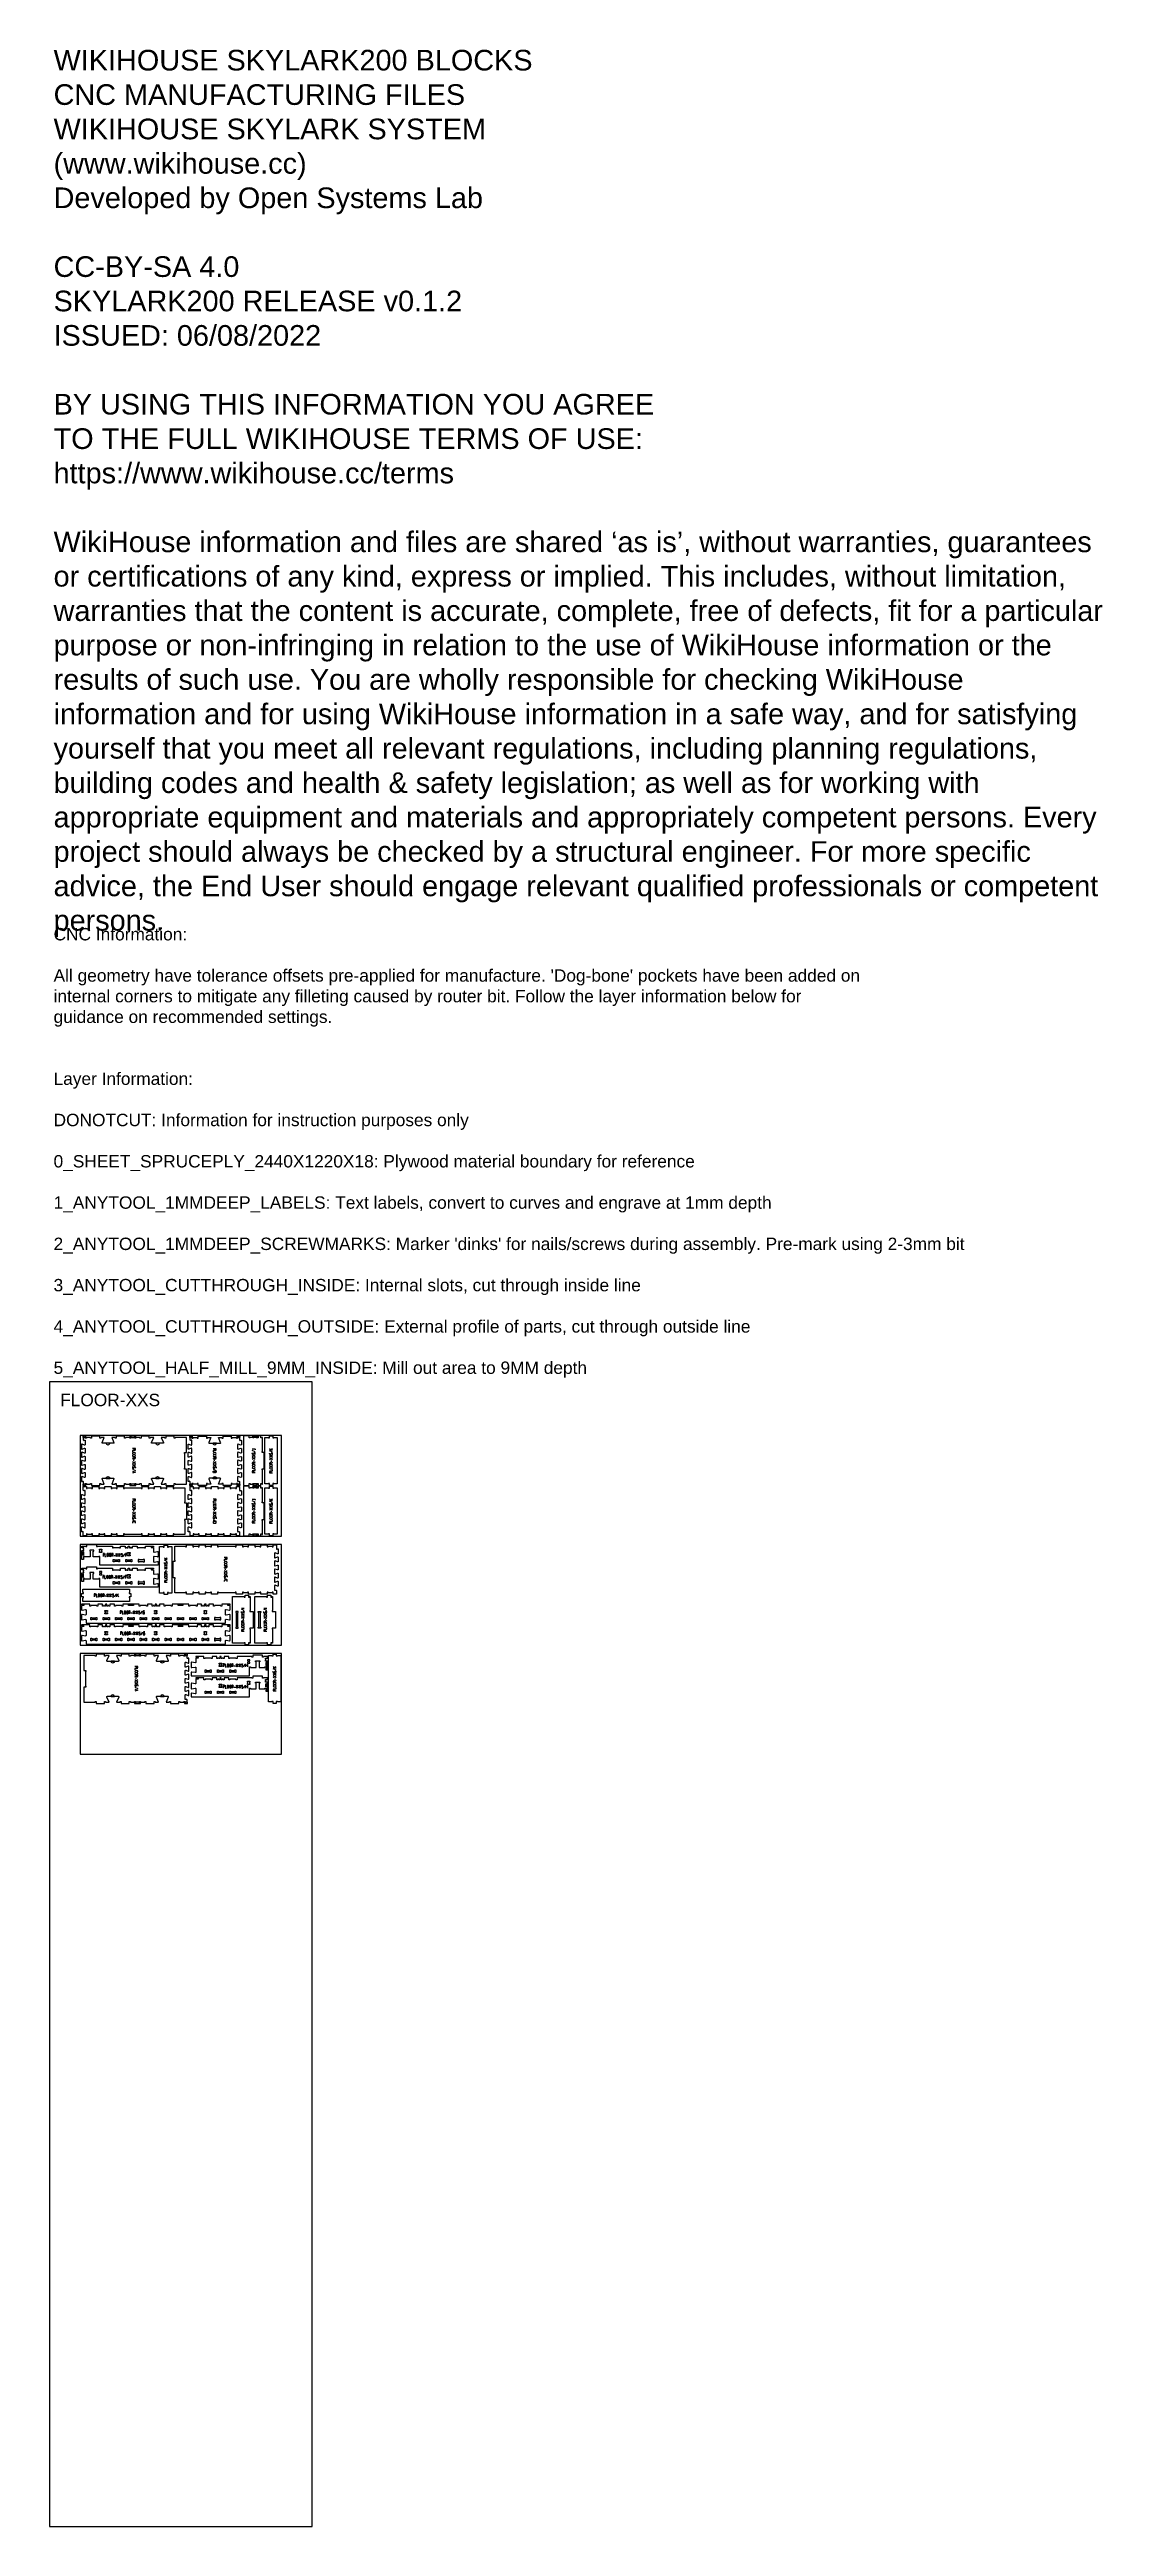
# Model space of a CAD drawing. Extents: x 0 to 12757, y 0 to 30003.
import ezdxf

# ---------------------------------------------------------------- set-up
doc = ezdxf.new("R2010")
doc.units = 0
for name, color, linetype in [('0_SHEET_SPRUCEPLY_2440X122', 1, 'CONTINUOUS'), ('1_ANYTOOL_1MMDEEP_LABELS_S', 2, 'CONTINUOUS'), ('3_ANYTOOL_CUTTHROUGH_INSID', 4, 'CONTINUOUS'), ('4_ANYTOOL_CUTTHROUGH_OUTSI', 5, 'CONTINUOUS'), ('5_ANYTOOL_HALF_MILL_9MM_IN', 70, 'CONTINUOUS'), ('DONOTCUT', 7, 'CONTINUOUS')]:
    doc.layers.add(name, color=color, linetype=linetype)
doc.styles.add('ARIAL', font='')
doc.styles.get('ARIAL').set_extended_font_data('Arial')

msp = doc.modelspace()

# ---------------------------------------------------------------- texts
at = {"layer": 'DONOTCUT', "attachment_point": 1, "style": 'ARIAL'}
for s, insert, char_height, width in [('{\\fArial;WIKIHOUSE SKYLARK200 BLOCKS}\\P{\\fArial;CNC MANUFACTURING FILES}\\P{\\fArial;WIKIHOUSE SKYLARK SYSTEM}\\P{\\fArial;(www.wikihouse.cc)}\\P{\\fArial;Developed by Open Systems Lab}\\P\\P{\\fArial;CC-BY-SA 4.0}\\P{\\fArial;SKYLARK200 RELEASE v0.1.2}\\P{\\fArial;ISSUED: 06/08/2022}\\P\\P{\\fArial;BY USING THIS INFORMATION YOU AGREE }\\P{\\fArial;TO THE FULL WIKIHOUSE TERMS OF USE:}\\P{\\fArial;https://www.wikihouse.cc/terms}\\P\\P{\\fArial;WikiHouse information and files are shared }{\\fArial;‘as is}{\\fArial;’, without warranties, guarantees }\\P{\\fArial;or certifications of any kind, express or implied. This includes, without limitation, }\\P{\\fArial;warranties that the content is accurate, complete, free of defects, fit for a particular }\\P{\\fArial;purpose or non-infringing in relation to the use of WikiHouse information or the }\\P{\\fArial;results of such use. You are wholly responsible for checking WikiHouse }\\P{\\fArial;information and for using WikiHouse information in a safe way, and for satisfying }\\P{\\fArial;yourself that you meet all relevant regulations, including planning regulations, }\\P{\\fArial;building codes and health & safety legislation; as well as for working with }\\P{\\fArial;appropriate equipment and materials and appropriately competent persons. Every }\\P{\\fArial;project should always be checked by a structural engineer. For more specific }\\P{\\fArial;advice, the End User should engage relevant qualified professionals or competent }\\P{\\fArial;persons.}\\P', (49, 29999), 250, 12895.38), ("{\\fArial;CNC Information:}\\P\\P{\\fArial;All geometry have tolerance offsets pre-applied for manufacture. 'Dog-bone' pockets have been added on}\\P{\\fArial;internal corners to mitigate any filleting caused by router bit. Follow the layer information below for}\\P{\\fArial;guidance on recommended settings.}\\P\\P\\P{\\fArial;Layer Information:}\\P\\P{\\fArial;DONOTCUT: Information for instruction purposes only}\\P\\P{\\fArial;0_SHEET_SPRUCEPLY_2440X1220X18: Plywood material boundary for reference}\\P\\P{\\fArial;1_ANYTOOL_1MMDEEP_LABELS: Text labels, convert to curves and engrave at 1mm depth}\\P\\P{\\fArial;2_ANYTOOL_1MMDEEP_SCREWMARKS: Marker 'dinks' for nails/screws during assembly. Pre-mark using 2-3mm bit}\\P\\P{\\fArial;3_ANYTOOL_CUTTHROUGH_INSIDE: Internal slots, cut through inside line}\\P\\P{\\fArial;4_ANYTOOL_CUTTHROUGH_OUTSIDE: External profile of parts, cut through outside line}\\P\\P{\\fArial;5_ANYTOOL_HALF_MILL_9MM_INSIDE: Mill out area to 9MM depth}", (49, 19362), 150, 22265.22), ('FLOOR-XXS', (129, 13720, 0), 150, 2690.22)]:
    msp.add_mtext(s, dxfattribs=dict(at, insert=insert, char_height=char_height, width=width))

# ---------------------------------------------------------------- linework, layer by layer
at = {"layer": '0_SHEET_SPRUCEPLY_2440X122'}
for points in [[(372, 13216), (372, 11996), (2812, 11996), (2812, 13216)], [(372, 11896), (372, 10676), (2812, 10676), (2812, 11896)], [(372, 10576), (372, 9356), (2812, 9356), (2812, 10576)]]:
    msp.add_lwpolyline(points, close=True, dxfattribs=at)
at = {"layer": '1_ANYTOOL_1MMDEEP_LABELS_S', "color": 2}
for points in [[(1040, 13041), (1040, 13057), (1004, 13057)], [(1040, 13033), (1004, 13033), (1004, 13017)], [(1004, 12933), (1020, 12941)], [(1016, 12925), (1016, 12909)], [(1024, 13041), (1024, 13057)], [(2019, 13039), (2019, 13055), (1983, 13055)], [(2019, 13031), (1983, 13031), (1983, 13015)], [(1983, 12931), (1999, 12939)], [(1995, 12923), (1995, 12907)], [(2003, 13039), (2003, 13055)], [(2492, 13017), (2456, 13033)], [(2492, 12979), (2456, 12955)], [(2492, 12955), (2456, 12979)], [(2492, 12947), (2456, 12923)], [(2492, 12923), (2456, 12947)], [(2480, 12899), (2480, 12915)], [(2666, 13057), (2688, 13037)], [(2702, 13037), (2666, 13037)], [(2702, 13013), (2666, 13029)], [(2702, 12975), (2666, 12951)], [(2702, 12951), (2666, 12975)], [(2702, 12943), (2666, 12919)], [(2702, 12919), (2666, 12943)], [(2680, 13044), (2702, 13057)], [(2690, 12895), (2690, 12911)], [(1004, 12901), (1040, 12877)], [(1004, 12877), (1040, 12901)], [(1004, 12869), (1040, 12845)], [(1004, 12845), (1040, 12869)], [(1004, 12807), (1040, 12791)], [(1004, 12783), (1040, 12771), (1004, 12759)], [(1014, 12780), (1014, 12762)], [(1983, 12899), (2019, 12875)], [(1983, 12875), (2019, 12899)], [(1983, 12867), (2019, 12843)], [(1983, 12843), (2019, 12867)], [(1983, 12805), (2019, 12789)], [(2456, 12791), (2492, 12791), (2492, 12807)], [(2456, 12783), (2456, 12767), (2492, 12767)], [(2472, 12783), (2472, 12767)], [(2492, 12891), (2476, 12883)], [(2666, 12787), (2702, 12787), (2702, 12803)], [(2666, 12779), (2666, 12763), (2702, 12763)], [(2682, 12779), (2682, 12763)], [(2702, 12887), (2686, 12879)], [(1040, 12427), (1040, 12443), (1004, 12443)], [(1040, 12419), (1004, 12419), (1004, 12403)], [(1004, 12319), (1020, 12327)], [(1016, 12311), (1016, 12295)], [(1024, 12427), (1024, 12443)], [(2019, 12429), (2019, 12445), (1983, 12445)], [(2019, 12421), (1983, 12421), (1983, 12405)], [(1983, 12321), (1999, 12329)], [(1995, 12313), (1995, 12297)], [(2003, 12429), (2003, 12445)], [(2492, 12407), (2456, 12423)], [(2492, 12369), (2456, 12345)], [(2492, 12345), (2456, 12369)], [(2492, 12337), (2456, 12313)], [(2492, 12313), (2456, 12337)], [(2480, 12289), (2480, 12305)], [(2666, 12447), (2688, 12427)], [(2702, 12427), (2666, 12427)], [(2702, 12403), (2666, 12419)], [(2702, 12365), (2666, 12341)], [(2702, 12341), (2666, 12365)], [(2702, 12333), (2666, 12309)], [(2702, 12309), (2666, 12333)], [(2680, 12434), (2702, 12447)], [(1004, 12287), (1040, 12263)], [(1004, 12263), (1040, 12287)], [(1004, 12255), (1040, 12231)], [(1004, 12231), (1040, 12255)], [(1004, 12193), (1040, 12177)], [(1983, 12289), (2019, 12265)], [(1983, 12265), (2019, 12289)], [(1983, 12257), (2019, 12233)], [(1983, 12233), (2019, 12257)], [(1983, 12195), (2019, 12179)], [(2456, 12181), (2492, 12181), (2492, 12197)], [(2456, 12173), (2456, 12157), (2492, 12157)], [(2472, 12173), (2472, 12157)], [(2492, 12281), (2476, 12273)], [(2666, 12177), (2702, 12177), (2702, 12193)], [(2666, 12169), (2666, 12153), (2702, 12153)], [(2682, 12169), (2682, 12153)], [(2702, 12277), (2686, 12269)], [(2690, 12285), (2690, 12301)], [(664, 11787), (648, 11787), (648, 11751)], [(664, 11771), (648, 11771)], [(672, 11787), (672, 11751), (688, 11751)], [(772, 11751), (764, 11767)], [(780, 11763), (796, 11763)], [(804, 11751), (828, 11787)], [(828, 11751), (804, 11787)], [(836, 11751), (860, 11787)], [(860, 11751), (836, 11787)], [(898, 11751), (914, 11787)], [(938, 11787), (922, 11787), (922, 11751)], [(938, 11771), (922, 11771)], [(1391, 11734), (1413, 11714)], [(1427, 11714), (1391, 11714)], [(1427, 11690), (1391, 11706)], [(1404, 11722), (1427, 11734)], [(2153, 11720), (2153, 11736), (2117, 11736)], [(2153, 11712), (2117, 11712), (2117, 11696)], [(2137, 11720), (2137, 11736)], [(660, 11519), (644, 11519), (644, 11483)], [(660, 11503), (644, 11503)], [(668, 11519), (668, 11483), (684, 11483)], [(768, 11483), (760, 11499)], [(776, 11495), (792, 11495)], [(800, 11483), (824, 11519)], [(824, 11483), (800, 11519)], [(832, 11483), (856, 11519)], [(856, 11483), (832, 11519)], [(894, 11483), (910, 11519)], [(934, 11519), (918, 11519), (918, 11483)], [(934, 11503), (918, 11503)], [(1427, 11652), (1391, 11628)], [(1427, 11628), (1391, 11652)], [(1427, 11620), (1391, 11596)], [(1427, 11596), (1391, 11620)], [(1391, 11464), (1427, 11464), (1427, 11480)], [(1391, 11456), (1391, 11440), (1427, 11440)], [(1407, 11456), (1407, 11440)], [(1427, 11564), (1410, 11556)], [(1415, 11572), (1415, 11588)], [(2117, 11612), (2133, 11620)], [(2117, 11580), (2153, 11556)], [(2117, 11556), (2153, 11580)], [(2117, 11548), (2153, 11524)], [(2117, 11524), (2153, 11548)], [(2117, 11486), (2153, 11470)], [(2129, 11604), (2129, 11588)], [(556, 11297), (540, 11297), (540, 11261)], [(556, 11281), (540, 11281)], [(564, 11297), (564, 11261), (580, 11261)], [(664, 11261), (656, 11277)], [(672, 11273), (688, 11273)], [(720, 11261), (696, 11297)], [(696, 11261), (720, 11297)], [(752, 11261), (728, 11297)], [(728, 11261), (752, 11297)], [(790, 11261), (806, 11297)], [(814, 11261), (814, 11297)], [(834, 11297), (814, 11275)], [(822, 11284), (834, 11261)], [(2360, 11118), (2324, 11118)], [(2360, 11094), (2324, 11110)], [(2632, 11118), (2596, 11118)], [(2632, 11094), (2596, 11110)], [(872, 11089), (856, 11089), (856, 11053)], [(872, 11073), (856, 11073)], [(876, 10835), (860, 10835), (860, 10799)], [(876, 10819), (860, 10819)], [(880, 11089), (880, 11053), (896, 11053)], [(884, 10835), (884, 10799), (900, 10799)], [(980, 11053), (972, 11069)], [(984, 10799), (976, 10816)], [(988, 11065), (1004, 11065)], [(992, 10811), (1008, 10811)], [(1036, 11053), (1012, 11089)], [(1012, 11053), (1036, 11089)], [(1040, 10799), (1016, 10835)], [(1016, 10799), (1040, 10835)], [(1068, 11053), (1044, 11089)], [(1044, 11053), (1068, 11089)], [(1072, 10799), (1048, 10835)], [(1048, 10799), (1072, 10835)], [(1106, 11053), (1122, 11089)], [(1110, 10799), (1126, 10835)], [(2360, 11056), (2324, 11032)], [(2360, 11032), (2324, 11056)], [(2360, 11024), (2324, 11000)], [(2360, 11000), (2324, 11024)], [(2324, 10868), (2360, 10868), (2360, 10884)], [(2324, 10860), (2324, 10844), (2360, 10844)], [(2340, 10860), (2340, 10844)], [(2360, 10968), (2344, 10960)], [(2348, 10976), (2348, 10992)], [(2632, 11056), (2596, 11032)], [(2632, 11032), (2596, 11056)], [(2632, 11024), (2596, 11000)], [(2632, 11000), (2596, 11024)], [(2596, 10868), (2632, 10868), (2632, 10884)], [(2596, 10860), (2596, 10844), (2632, 10844)], [(2612, 10860), (2612, 10844)], [(2632, 10968), (2616, 10960)], [(2620, 10976), (2620, 10992)], [(1071, 10400), (1071, 10416), (1035, 10416)], [(1071, 10392), (1035, 10392), (1035, 10376)], [(1035, 10292), (1051, 10300)], [(1035, 10260), (1071, 10236)], [(1035, 10236), (1071, 10260)], [(1035, 10228), (1071, 10204)], [(1035, 10204), (1071, 10228)], [(1047, 10284), (1047, 10268)], [(1055, 10400), (1055, 10416)], [(2120, 10447), (2104, 10447), (2104, 10411)], [(2120, 10431), (2104, 10431)], [(2128, 10447), (2128, 10411), (2144, 10411)], [(2228, 10411), (2220, 10427)], [(2236, 10423), (2252, 10423)], [(2260, 10411), (2284, 10447)], [(2284, 10411), (2260, 10447)], [(2292, 10411), (2316, 10447)], [(2316, 10411), (2292, 10447)], [(2354, 10411), (2370, 10447)], [(2378, 10411), (2378, 10447)], [(2378, 10431), (2398, 10431)], [(2398, 10447), (2398, 10411)], [(2709, 10416), (2731, 10396)], [(2745, 10396), (2709, 10396)], [(2745, 10372), (2709, 10388)], [(2745, 10334), (2709, 10310)], [(2745, 10310), (2709, 10334)], [(2745, 10302), (2709, 10278)], [(2745, 10278), (2709, 10302)], [(2723, 10403), (2745, 10416)], [(2745, 10246), (2729, 10238)], [(2733, 10254), (2733, 10270)], [(1035, 10166), (1071, 10150)], [(1035, 10142), (1071, 10130), (1035, 10118)], [(1045, 10139), (1045, 10122)], [(2120, 10191), (2104, 10191), (2104, 10155)], [(2120, 10175), (2104, 10175)], [(2128, 10191), (2128, 10155), (2144, 10155)], [(2228, 10155), (2220, 10171)], [(2236, 10167), (2252, 10167)], [(2260, 10155), (2284, 10191)], [(2284, 10155), (2260, 10191)], [(2292, 10155), (2316, 10191)], [(2316, 10155), (2292, 10191)], [(2354, 10155), (2370, 10191)], [(2378, 10155), (2378, 10191)], [(2378, 10175), (2398, 10175)], [(2398, 10191), (2398, 10155)], [(2709, 10146), (2745, 10146), (2745, 10162)], [(2709, 10138), (2709, 10122), (2745, 10122)], [(2725, 10138), (2725, 10122)]]:
    msp.add_lwpolyline(points, dxfattribs=at)
for points in [[(1014, 13009, 1), (1014, 12989), (1030, 12989, 1), (1030, 13009)], [(1014, 12981, 1), (1014, 12961), (1030, 12961, 1), (1030, 12981)], [(1993, 13007, 1), (1993, 12987), (2009, 12987, 1), (2009, 13007)], [(1993, 12979, 1), (1993, 12959), (2009, 12959, 1), (2009, 12979)], [(2482, 12843, 1), (2482, 12863), (2466, 12863, 1), (2466, 12843)], [(2482, 12815, 1), (2482, 12835), (2466, 12835, 1), (2466, 12815)], [(2692, 12839, 1), (2692, 12859), (2676, 12859, 1), (2676, 12839)], [(2692, 12811, 1), (2692, 12831), (2676, 12831, 1), (2676, 12811)], [(1014, 12395, 1), (1014, 12375), (1030, 12375, 1), (1030, 12395)], [(1014, 12367, 1), (1014, 12347), (1030, 12347, 1), (1030, 12367)], [(1993, 12397, 1), (1993, 12377), (2009, 12377, 1), (2009, 12397)], [(1993, 12369, 1), (1993, 12349), (2009, 12349, 1), (2009, 12369)], [(2019, 12159), (2019, 12171), (1983, 12171), (1983, 12159, 0.414214), (1991, 12151), (2011, 12151, 0.414214)], [(2482, 12233, 1), (2482, 12253), (2466, 12253, 1), (2466, 12233)], [(2482, 12205, 1), (2482, 12225), (2466, 12225, 1), (2466, 12205)], [(2692, 12229, 1), (2692, 12249), (2676, 12249, 1), (2676, 12229)], [(2692, 12201, 1), (2692, 12221), (2676, 12221, 1), (2676, 12201)], [(696, 11761, 1), (716, 11761), (716, 11777, 1), (696, 11777)], [(724, 11761, 1), (744, 11761), (744, 11777, 1), (724, 11777)], [(692, 11493, 1), (712, 11493), (712, 11509, 1), (692, 11509)], [(720, 11493, 1), (740, 11493), (740, 11509, 1), (720, 11509)], [(1417, 11516, 1), (1417, 11536), (1401, 11536, 1), (1401, 11516)], [(1417, 11488, 1), (1417, 11508), (1401, 11508, 1), (1401, 11488)], [(2127, 11688, 1), (2127, 11668), (2143, 11668, 1), (2143, 11688)], [(2127, 11660, 1), (2127, 11640), (2143, 11640, 1), (2143, 11660)], [(588, 11271, 1), (608, 11271), (608, 11287, 1), (588, 11287)], [(616, 11271, 1), (636, 11271), (636, 11287, 1), (616, 11287)], [(904, 11063, 1), (924, 11063), (924, 11079, 1), (904, 11079)], [(908, 10809, 1), (928, 10809), (928, 10825, 1), (908, 10825)], [(932, 11063, 1), (952, 11063), (952, 11079, 1), (932, 11079)], [(936, 10809, 1), (956, 10809), (956, 10825, 1), (936, 10825)], [(2350, 10920, 1), (2350, 10940), (2334, 10940, 1), (2334, 10920)], [(2350, 10892, 1), (2350, 10912), (2334, 10912, 1), (2334, 10892)], [(2622, 10920, 1), (2622, 10940), (2606, 10940, 1), (2606, 10920)], [(2622, 10892, 1), (2622, 10912), (2606, 10912, 1), (2606, 10892)], [(1045, 10368, 1), (1045, 10348), (1061, 10348, 1), (1061, 10368)], [(1045, 10340, 1), (1045, 10320), (1061, 10320, 1), (1061, 10340)], [(2152, 10421, 1), (2172, 10421), (2172, 10437, 1), (2152, 10437)], [(2180, 10421, 1), (2200, 10421), (2200, 10437, 1), (2180, 10437)], [(2735, 10198, 1), (2735, 10218), (2719, 10218, 1), (2719, 10198)], [(2152, 10165, 1), (2172, 10165), (2172, 10181, 1), (2152, 10181)], [(2180, 10165, 1), (2200, 10165), (2200, 10181, 1), (2180, 10181)], [(2735, 10170, 1), (2735, 10190), (2719, 10190, 1), (2719, 10170)]]:
    msp.add_lwpolyline(points, format="xyb", close=True, dxfattribs=at)
for points in [[(1020, 12953), (1020, 12943, 1), (1040, 12943), (1040, 12953), (1004, 12953)], [(1999, 12951), (1999, 12941, 1), (2019, 12941), (2019, 12951), (1983, 12951)], [(2456, 13053), (2484, 13053, -0.414214), (2492, 13045), (2492, 13041)], [(2488, 12987, 0.136555), (2492, 12996, 0.071716), (2492, 13001, 0.133522), (2490, 13006, 0.344001), (2480, 13008, 0.153745), (2477, 13004, 0.071568), (2475, 13000, -0.00912), (2474, 12994, -0.090615), (2471, 12990, -0.340346), (2462, 12987, -0.284273), (2456, 12995, -0.092596), (2457, 13000, -0.017533), (2458, 13005)], [(2698, 12983, 0.136555), (2702, 12992, 0.071716), (2702, 12997, 0.133522), (2700, 13002, 0.344001), (2690, 13004, 0.153745), (2687, 13000, 0.071568), (2685, 12996, -0.00912), (2684, 12990, -0.090615), (2681, 12986, -0.340346), (2672, 12983, -0.284273), (2666, 12991, -0.092596), (2667, 12996, -0.017533), (2668, 13001)], [(1008, 12837, 0.136555), (1004, 12828, 0.071716), (1004, 12823, 0.133522), (1007, 12818, 0.344001), (1016, 12816, 0.153745), (1020, 12819, 0.071568), (1022, 12824, -0.00912), (1023, 12829, -0.090615), (1025, 12834, -0.340346), (1034, 12837, -0.284273), (1040, 12829, -0.092596), (1040, 12824, -0.017533), (1038, 12819)], [(1987, 12835, 0.136555), (1983, 12826, 0.071716), (1984, 12821, 0.133522), (1986, 12816, 0.344001), (1995, 12814, 0.153745), (1999, 12818, 0.071568), (2001, 12822, -0.00912), (2002, 12827, -0.090615), (2004, 12832, -0.340346), (2013, 12835, -0.284273), (2019, 12827, -0.092596), (2019, 12822, -0.017533), (2017, 12817)], [(2003, 12781), (2003, 12771, -1), (1983, 12771), (1983, 12781), (2019, 12781), (2019, 12771, -1), (2003, 12771)], [(2476, 12871), (2476, 12881, 1), (2456, 12881), (2456, 12871), (2492, 12871)], [(2686, 12867), (2686, 12877, 1), (2666, 12877), (2666, 12867), (2702, 12867)], [(1020, 12339), (1020, 12329, 1), (1040, 12329), (1040, 12339), (1004, 12339)], [(1999, 12341), (1999, 12331, 1), (2019, 12331), (2019, 12341), (1983, 12341)], [(2456, 12443), (2484, 12443, -0.414214), (2492, 12435), (2492, 12431)], [(2488, 12377, 0.136555), (2492, 12386, 0.071716), (2492, 12391, 0.133522), (2490, 12396, 0.344001), (2480, 12398, 0.153745), (2477, 12394, 0.071568), (2475, 12390, -0.00912), (2474, 12384, -0.090615), (2471, 12380, -0.340346), (2462, 12377, -0.284273), (2456, 12385, -0.092596), (2457, 12390, -0.017533), (2458, 12395)], [(2698, 12373, 0.136555), (2702, 12382, 0.071716), (2702, 12387, 0.133522), (2700, 12392, 0.344001), (2690, 12394, 0.153745), (2687, 12390, 0.071568), (2685, 12386, -0.00912), (2684, 12380, -0.090615), (2681, 12376, -0.340346), (2672, 12373, -0.284273), (2666, 12381, -0.092596), (2667, 12386, -0.017533), (2668, 12391)], [(1008, 12223, 0.136555), (1004, 12214, 0.071716), (1004, 12209, 0.133522), (1007, 12204, 0.344001), (1016, 12202, 0.153745), (1020, 12205, 0.071568), (1022, 12210, -0.00912), (1023, 12215, -0.090615), (1025, 12220, -0.340346), (1034, 12223, -0.284273), (1040, 12215, -0.092596), (1040, 12210, -0.017533), (1038, 12205)], [(1040, 12153), (1040, 12163, 0.414214), (1034, 12169), (1010, 12169, 0.414214), (1004, 12163), (1004, 12153)], [(1987, 12225, 0.136555), (1983, 12216, 0.071716), (1984, 12211, 0.133522), (1986, 12206, 0.344001), (1995, 12204, 0.153745), (1999, 12208, 0.071568), (2001, 12212, -0.00912), (2002, 12217, -0.090615), (2004, 12222, -0.340346), (2013, 12225, -0.284273), (2019, 12217, -0.092596), (2019, 12212, -0.017533), (2017, 12207)], [(2476, 12261), (2476, 12271, 1), (2456, 12271), (2456, 12261), (2492, 12261)], [(2686, 12257), (2686, 12267, 1), (2666, 12267), (2666, 12257), (2702, 12257)], [(752, 11767), (762, 11767, 1), (762, 11787), (752, 11787), (752, 11751)], [(868, 11755, 0.136555), (877, 11751, 0.071716), (882, 11751, 0.133522), (887, 11753, 0.344001), (889, 11763, 0.153745), (885, 11767, 0.071568), (881, 11768, -0.00912), (876, 11770, -0.090615), (871, 11772, -0.340346), (868, 11781, -0.284273), (876, 11787, -0.092596), (881, 11787, -0.017533), (886, 11785)], [(748, 11499), (758, 11499, 1), (758, 11519), (748, 11519), (748, 11483)], [(864, 11487, 0.136555), (873, 11483, 0.071716), (878, 11483, 0.133522), (883, 11485, 0.344001), (885, 11494, 0.153745), (881, 11498, 0.071568), (877, 11500, -0.00912), (872, 11501, -0.090615), (867, 11503, -0.340346), (864, 11513, -0.284273), (872, 11519, -0.092596), (877, 11518, -0.017533), (882, 11517)], [(1423, 11660, 0.136555), (1427, 11669, 0.071716), (1426, 11674, 0.133522), (1424, 11679, 0.344001), (1415, 11681, 0.153745), (1411, 11677, 0.071568), (1409, 11673, -0.00912), (1408, 11668, -0.090615), (1406, 11663, -0.340346), (1396, 11660, -0.284273), (1391, 11668, -0.092596), (1391, 11673, -0.017533), (1393, 11678)], [(1411, 11544), (1411, 11554, 1), (1391, 11554), (1391, 11544), (1427, 11544)], [(2133, 11632), (2133, 11622, 1), (2153, 11622), (2153, 11632), (2117, 11632)], [(2121, 11516, 0.136555), (2117, 11507, 0.071716), (2117, 11502, 0.133522), (2119, 11497, 0.344001), (2129, 11495, 0.153745), (2132, 11499, 0.071568), (2134, 11503, -0.00912), (2135, 11508, -0.090615), (2138, 11513, -0.340346), (2147, 11516, -0.284273), (2153, 11508, -0.092596), (2152, 11503, -0.017533), (2151, 11498)], [(2153, 11446), (2153, 11456, 0.414214), (2147, 11462), (2123, 11462, 0.414214), (2117, 11456), (2117, 11446)], [(644, 11277), (654, 11277, 1), (654, 11297), (644, 11297), (644, 11261)], [(760, 11265, 0.136555), (769, 11261, 0.071716), (775, 11261, 0.133522), (779, 11263, 0.344001), (781, 11273, 0.153745), (778, 11277, 0.071568), (773, 11278, -0.00912), (768, 11280, -0.090615), (763, 11282, -0.340346), (761, 11291, -0.284273), (768, 11297, -0.092596), (773, 11297, -0.017533), (778, 11295)], [(960, 11069), (970, 11069, 1), (970, 11089), (960, 11089), (960, 11053)], [(964, 10815), (974, 10815, 1), (974, 10835), (964, 10835), (964, 10799)], [(1076, 11057, 0.136555), (1085, 11053, 0.071716), (1090, 11053, 0.133522), (1095, 11055, 0.344001), (1097, 11065, 0.153745), (1093, 11069, 0.071568), (1088, 11070, -0.00912), (1083, 11072, -0.090615), (1079, 11074, -0.340346), (1076, 11083, -0.284273), (1084, 11089, -0.092596), (1089, 11089, -0.017533), (1094, 11087)], [(1080, 10803, 0.136555), (1090, 10799, 0.071716), (1095, 10800, 0.133522), (1099, 10802, 0.344001), (1101, 10811, 0.153745), (1098, 10815, 0.071568), (1093, 10817, -0.00912), (1088, 10818, -0.090615), (1083, 10820, -0.340346), (1081, 10830, -0.284273), (1088, 10835, -0.092596), (1093, 10835, -0.017533), (1098, 10833)], [(1150, 11089), (1138, 11089, 0.414214), (1130, 11081), (1130, 11061, 0.414214), (1138, 11053), (1150, 11053), (1150, 11073), (1144, 11073)], [(1154, 10835), (1142, 10835, 0.414214), (1134, 10827), (1134, 10807, 0.414214), (1142, 10799), (1154, 10799), (1154, 10819), (1148, 10819)], [(2356, 11064, 0.136555), (2360, 11073, 0.071716), (2360, 11079, 0.133522), (2358, 11083, 0.344001), (2348, 11085, 0.153745), (2345, 11082, 0.071568), (2343, 11077, -0.00912), (2342, 11072, -0.090615), (2339, 11067, -0.340346), (2330, 11064, -0.284273), (2324, 11072, -0.092596), (2325, 11077, -0.017533), (2326, 11082)], [(2344, 10948), (2344, 10958, 1), (2324, 10958), (2324, 10948), (2360, 10948)], [(2628, 11064, 0.136555), (2632, 11073, 0.071716), (2632, 11079, 0.133522), (2630, 11083, 0.344001), (2620, 11085, 0.153745), (2617, 11082, 0.071568), (2615, 11077, -0.00912), (2614, 11072, -0.090615), (2611, 11067, -0.340346), (2602, 11064, -0.284273), (2596, 11072, -0.092596), (2597, 11077, -0.017533), (2598, 11082)], [(2616, 10948), (2616, 10958, 1), (2596, 10958), (2596, 10948), (2632, 10948)], [(1051, 10312), (1051, 10302, 1), (1071, 10302), (1071, 10312), (1035, 10312)], [(2208, 10427), (2218, 10427, 1), (2218, 10447), (2208, 10447), (2208, 10411)], [(2324, 10415, 0.136555), (2333, 10411, 0.071716), (2339, 10412, 0.133522), (2343, 10414, 0.344001), (2345, 10423, 0.153745), (2342, 10427, 0.071568), (2337, 10429, -0.00912), (2332, 10430, -0.090615), (2327, 10432, -0.340346), (2325, 10441, -0.284273), (2332, 10447, -0.092596), (2337, 10447, -0.017533), (2342, 10445)], [(2741, 10342, 0.136555), (2745, 10351, 0.071716), (2745, 10356, 0.133522), (2743, 10361, 0.344001), (2734, 10363, 0.153745), (2730, 10359, 0.071568), (2728, 10355, -0.00912), (2727, 10349, -0.090615), (2725, 10345, -0.340346), (2715, 10342, -0.284273), (2709, 10350, -0.092596), (2710, 10355, -0.017533), (2711, 10360)], [(2729, 10226), (2729, 10236, 1), (2709, 10236), (2709, 10226), (2745, 10226)], [(1039, 10196, 0.136555), (1035, 10187, 0.071716), (1035, 10182, 0.133522), (1037, 10177, 0.344001), (1046, 10175, 0.153745), (1050, 10179, 0.071568), (1052, 10183, -0.00912), (1053, 10189, -0.090615), (1055, 10193, -0.340346), (1065, 10196, -0.284273), (1071, 10188, -0.092596), (1070, 10183, -0.017533), (1069, 10178)], [(2208, 10171), (2218, 10171, 1), (2218, 10191), (2208, 10191), (2208, 10155)], [(2324, 10159, 0.136555), (2333, 10155, 0.071716), (2339, 10155, 0.133522), (2343, 10157, 0.344001), (2345, 10167, 0.153745), (2342, 10170, 0.071568), (2337, 10172, -0.00912), (2332, 10173, -0.090615), (2327, 10176, -0.340346), (2324, 10185, -0.284273), (2332, 10191, -0.092596), (2337, 10190, -0.017533), (2342, 10189)]]:
    msp.add_lwpolyline(points, format="xyb", dxfattribs=at)
at = {"layer": '3_ANYTOOL_CUTTHROUGH_INSID', "color": 4}
for points in [[(402, 11800, -0.414214), (407, 11805), (407, 11805), (407, 11805), (407, 11805), (407, 11805), (407, 11805), (407, 11805), (407, 11805), (408, 11805), (408, 11805), (408, 11805), (408, 11805), (408, 11805), (408, 11805), (408, 11805), (408, 11805), (408, 11805), (409, 11804), (409, 11804), (409, 11804), (409, 11804), (409, 11804), (409, 11804), (409, 11804), (409, 11804), (409, 11804), (409, 11804), (410, 11804), (410, 11804), (410, 11804), (410, 11804), (410, 11804), (410, 11803), (410, 11803), (410, 11803), (410, 11803), (410, 11803), (410, 11803), (410, 11803), (411, 11803), (411, 11803), (411, 11803), (411, 11803), (411, 11802), (411, 11802), (411, 11802), (411, 11802), (411, 11802), (411, 11802), (411, 11802), (411, 11802), (411, 11802), (411, 11801), (411, 11801), (411, 11801), (411, 11801), (411, 11801), (411, 11801), (411, 11801), (411, 11801), (411, 11801), (411, 11800), (411, 11800), (411, 11800), (411, 11800), (411, 11770), (411, 11770), (411, 11770), (411, 11770), (411, 11770), (411, 11770), (411, 11769), (411, 11769), (411, 11769), (411, 11769), (411, 11769), (411, 11769), (411, 11769), (411, 11769), (411, 11769), (411, 11768), (411, 11768), (411, 11768), (411, 11768), (411, 11768), (411, 11768), (411, 11768), (411, 11768), (411, 11768), (411, 11768), (411, 11767), (410, 11767), (410, 11767), (410, 11767), (410, 11767), (410, 11767), (410, 11767), (410, 11767), (410, 11767), (410, 11767), (410, 11767), (410, 11766), (410, 11766), (409, 11766), (409, 11766), (409, 11766), (409, 11766), (409, 11766), (409, 11766), (409, 11766), (409, 11766), (409, 11766), (409, 11766), (408, 11766), (408, 11766), (408, 11766), (408, 11766), (408, 11766), (408, 11766), (408, 11765), (408, 11765), (408, 11765), (407, 11765), (407, 11765), (407, 11765), (407, 11765), (407, 11765), (407, 11765), (407, 11765), (407, 11765, -0.414214), (402, 11770)], [(402, 11532), (402, 11502, 0.414214), (407, 11497), (407, 11497), (407, 11497), (407, 11497), (407, 11497), (407, 11497), (407, 11497), (407, 11497), (408, 11497), (408, 11497), (408, 11497), (408, 11497), (408, 11497), (408, 11497), (408, 11497), (408, 11497), (408, 11497), (409, 11497), (409, 11497), (409, 11497), (409, 11497), (409, 11497), (409, 11498), (409, 11498), (409, 11498), (409, 11498), (409, 11498), (410, 11498), (410, 11498), (410, 11498), (410, 11498), (410, 11498), (410, 11498), (410, 11498), (410, 11498), (410, 11499), (410, 11499), (410, 11499), (410, 11499), (411, 11499), (411, 11499), (411, 11499), (411, 11499), (411, 11499), (411, 11499), (411, 11500), (411, 11500), (411, 11500), (411, 11500), (411, 11500), (411, 11500), (411, 11500), (411, 11500), (411, 11500), (411, 11501), (411, 11501), (411, 11501), (411, 11501), (411, 11501), (411, 11501), (411, 11501), (411, 11501), (411, 11501), (411, 11502), (411, 11502), (411, 11532), (411, 11532), (411, 11532), (411, 11532), (411, 11532), (411, 11532), (411, 11532), (411, 11532), (411, 11533), (411, 11533), (411, 11533), (411, 11533), (411, 11533), (411, 11533), (411, 11533), (411, 11533), (411, 11533), (411, 11533), (411, 11534), (411, 11534), (411, 11534), (411, 11534), (411, 11534), (411, 11534), (411, 11534), (411, 11534), (410, 11534), (410, 11535), (410, 11535), (410, 11535), (410, 11535), (410, 11535), (410, 11535), (410, 11535), (410, 11535), (410, 11535), (410, 11535), (410, 11535), (409, 11535), (409, 11536), (409, 11536), (409, 11536), (409, 11536), (409, 11536), (409, 11536), (409, 11536), (409, 11536), (409, 11536), (408, 11536), (408, 11536), (408, 11536), (408, 11536), (408, 11536), (408, 11536), (408, 11536), (408, 11536), (408, 11536), (407, 11536), (407, 11536), (407, 11536), (407, 11536), (407, 11536), (407, 11536), (407, 11536), (407, 11536, 0.414214)], [(1012, 11165, -1), (1012, 11155), (962, 11155, -1), (962, 11165)], [(1612, 11165, -1), (1612, 11155), (1562, 11155, -1), (1562, 11165)], [(1012, 10911, -1), (1012, 10902), (962, 10902, -1), (962, 10911)], [(1612, 10911, -1), (1612, 10902), (1562, 10902, -1), (1562, 10911)], [(2631, 10460, 0.414214), (2626, 10465), (2626, 10465), (2626, 10465), (2626, 10465), (2626, 10465), (2625, 10465), (2625, 10465), (2625, 10465), (2625, 10465), (2625, 10465), (2625, 10465), (2625, 10465), (2625, 10465), (2625, 10465), (2624, 10465), (2624, 10465), (2624, 10465), (2624, 10465), (2624, 10465), (2624, 10465), (2624, 10465), (2624, 10464), (2624, 10464), (2624, 10464), (2623, 10464), (2623, 10464), (2623, 10464), (2623, 10464), (2623, 10464), (2623, 10464), (2623, 10464), (2623, 10464), (2623, 10464), (2623, 10464), (2622, 10463), (2622, 10463), (2622, 10463), (2622, 10463), (2622, 10463), (2622, 10463), (2622, 10463), (2622, 10463), (2622, 10463), (2622, 10463), (2622, 10462), (2622, 10462), (2622, 10462), (2622, 10462), (2622, 10462), (2622, 10462), (2622, 10462), (2621, 10462), (2621, 10462), (2621, 10461), (2621, 10461), (2621, 10461), (2621, 10461), (2621, 10461), (2621, 10461), (2621, 10461), (2621, 10461), (2621, 10461), (2621, 10460), (2621, 10460), (2621, 10460), (2621, 10430), (2621, 10430), (2621, 10430), (2621, 10430), (2621, 10430), (2621, 10430), (2621, 10430), (2621, 10430), (2621, 10429), (2621, 10429), (2621, 10429), (2621, 10429), (2621, 10429), (2621, 10429), (2622, 10429), (2622, 10429), (2622, 10429), (2622, 10428), (2622, 10428), (2622, 10428), (2622, 10428), (2622, 10428), (2622, 10428), (2622, 10428), (2622, 10428), (2622, 10428), (2622, 10427), (2622, 10427), (2622, 10427), (2622, 10427), (2622, 10427), (2623, 10427), (2623, 10427), (2623, 10427), (2623, 10427), (2623, 10427), (2623, 10427), (2623, 10427), (2623, 10426), (2623, 10426), (2623, 10426), (2624, 10426), (2624, 10426), (2624, 10426), (2624, 10426), (2624, 10426), (2624, 10426), (2624, 10426), (2624, 10426), (2624, 10426), (2624, 10426), (2625, 10426), (2625, 10426), (2625, 10426), (2625, 10426), (2625, 10426), (2625, 10426), (2625, 10426), (2625, 10426), (2625, 10426), (2626, 10426), (2626, 10426), (2626, 10426), (2626, 10426), (2626, 10426, 0.414214), (2631, 10430)], [(2631, 10204), (2631, 10174, -0.414214), (2626, 10169), (2626, 10169), (2626, 10169), (2626, 10169), (2626, 10169), (2625, 10169), (2625, 10169), (2625, 10169), (2625, 10169), (2625, 10169), (2625, 10169), (2625, 10169), (2625, 10169), (2625, 10169), (2624, 10169), (2624, 10169), (2624, 10169), (2624, 10169), (2624, 10170), (2624, 10170), (2624, 10170), (2624, 10170), (2624, 10170), (2624, 10170), (2623, 10170), (2623, 10170), (2623, 10170), (2623, 10170), (2623, 10170), (2623, 10170), (2623, 10170), (2623, 10170), (2623, 10170), (2623, 10171), (2622, 10171), (2622, 10171), (2622, 10171), (2622, 10171), (2622, 10171), (2622, 10171), (2622, 10171), (2622, 10171), (2622, 10171), (2622, 10172), (2622, 10172), (2622, 10172), (2622, 10172), (2622, 10172), (2622, 10172), (2622, 10172), (2622, 10172), (2621, 10172), (2621, 10173), (2621, 10173), (2621, 10173), (2621, 10173), (2621, 10173), (2621, 10173), (2621, 10173), (2621, 10173), (2621, 10173), (2621, 10174), (2621, 10174), (2621, 10174), (2621, 10174), (2621, 10204), (2621, 10204), (2621, 10204), (2621, 10204), (2621, 10204), (2621, 10204), (2621, 10204), (2621, 10205), (2621, 10205), (2621, 10205), (2621, 10205), (2621, 10205), (2621, 10205), (2621, 10205), (2622, 10205), (2622, 10205), (2622, 10206), (2622, 10206), (2622, 10206), (2622, 10206), (2622, 10206), (2622, 10206), (2622, 10206), (2622, 10206), (2622, 10206), (2622, 10207), (2622, 10207), (2622, 10207), (2622, 10207), (2622, 10207), (2622, 10207), (2623, 10207), (2623, 10207), (2623, 10207), (2623, 10207), (2623, 10207), (2623, 10208), (2623, 10208), (2623, 10208), (2623, 10208), (2623, 10208), (2624, 10208), (2624, 10208), (2624, 10208), (2624, 10208), (2624, 10208), (2624, 10208), (2624, 10208), (2624, 10208), (2624, 10208), (2624, 10208), (2625, 10208), (2625, 10208), (2625, 10208), (2625, 10208), (2625, 10208), (2625, 10209), (2625, 10209), (2625, 10209), (2625, 10209), (2626, 10209), (2626, 10209), (2626, 10209), (2626, 10209), (2626, 10209, -0.414214)]]:
    msp.add_lwpolyline(points, format="xyb", close=True, dxfattribs=at)
for points in [[(635, 11836), (635, 11824), (629, 11824), (629, 11808), (635, 11808), (635, 11796), (605, 11796), (605, 11808), (611, 11808), (611, 11824), (605, 11824), (605, 11836)], [(836, 11708), (836, 11714), (849, 11714), (849, 11684), (836, 11684), (836, 11690), (786, 11690), (786, 11684), (773, 11684), (773, 11714), (786, 11714), (786, 11708)], [(936, 11708), (986, 11708), (986, 11714), (999, 11714), (999, 11684), (986, 11684), (986, 11690), (936, 11690), (936, 11684), (923, 11684), (923, 11714), (936, 11714)], [(976, 11757), (946, 11757), (946, 11769), (952, 11769), (952, 11785), (946, 11785), (946, 11797), (976, 11797), (976, 11785), (970, 11785), (970, 11769), (976, 11769)], [(1086, 11684), (1086, 11690), (1136, 11690), (1136, 11684), (1149, 11684), (1149, 11714), (1136, 11714), (1136, 11708), (1086, 11708), (1086, 11714), (1073, 11714), (1073, 11684)], [(635, 11568), (605, 11568), (605, 11555), (611, 11555), (611, 11540), (605, 11540), (605, 11527), (635, 11527), (635, 11540), (629, 11540), (629, 11555), (635, 11555)], [(836, 11440), (836, 11446), (849, 11446), (849, 11415), (836, 11415), (836, 11421), (786, 11421), (786, 11415), (773, 11415), (773, 11446), (786, 11446), (786, 11440)], [(936, 11446), (936, 11440), (986, 11440), (986, 11446), (999, 11446), (999, 11415), (986, 11415), (986, 11421), (936, 11421), (936, 11415), (923, 11415), (923, 11446)], [(976, 11488), (946, 11488), (946, 11501), (952, 11501), (952, 11516), (946, 11516), (946, 11529), (976, 11529), (976, 11516), (970, 11516), (970, 11501), (976, 11501)], [(1086, 11415), (1086, 11421), (1136, 11421), (1136, 11415), (1149, 11415), (1149, 11446), (1136, 11446), (1136, 11440), (1086, 11440), (1086, 11446), (1073, 11446), (1073, 11415)], [(562, 11006), (562, 11012), (575, 11012), (575, 10981), (562, 10981), (562, 10987), (512, 10987), (512, 10981), (499, 10981), (499, 11012), (512, 11012), (512, 11006)], [(662, 11012), (662, 11006), (712, 11006), (712, 11012), (725, 11012), (725, 10981), (712, 10981), (712, 10987), (662, 10987), (662, 10981), (649, 10981), (649, 11012)], [(702, 11054), (672, 11054), (672, 11067), (678, 11067), (678, 11082), (672, 11082), (672, 11095), (702, 11095), (702, 11082), (696, 11082), (696, 11067), (702, 11067)], [(702, 10801), (672, 10801), (672, 10813), (678, 10813), (678, 10829), (672, 10829), (672, 10841), (702, 10841), (702, 10829), (696, 10829), (696, 10813), (702, 10813)], [(862, 11006), (862, 11012), (875, 11012), (875, 10981), (862, 10981), (862, 10987), (812, 10987), (812, 10981), (799, 10981), (799, 11012), (812, 11012), (812, 11006)], [(962, 11006), (1012, 11006), (1012, 11012), (1025, 11012), (1025, 10981), (1012, 10981), (1012, 10987), (962, 10987), (962, 10981), (949, 10981), (949, 11012), (962, 11012)], [(1162, 11006), (1162, 11012), (1175, 11012), (1175, 10981), (1162, 10981), (1162, 10987), (1112, 10987), (1112, 10981), (1099, 10981), (1099, 11012), (1112, 11012), (1112, 11006)], [(1262, 11012), (1262, 11006), (1312, 11006), (1312, 11012), (1325, 11012), (1325, 10981), (1312, 10981), (1312, 10987), (1262, 10987), (1262, 10981), (1249, 10981), (1249, 11012)], [(1302, 11054), (1272, 11054), (1272, 11067), (1278, 11067), (1278, 11082), (1272, 11082), (1272, 11095), (1302, 11095), (1302, 11082), (1296, 11082), (1296, 11067), (1302, 11067)], [(1302, 10801), (1272, 10801), (1272, 10813), (1278, 10813), (1278, 10829), (1272, 10829), (1272, 10841), (1302, 10841), (1302, 10829), (1296, 10829), (1296, 10813), (1302, 10813)], [(1412, 10987), (1412, 10981), (1399, 10981), (1399, 11012), (1412, 11012), (1412, 11006), (1462, 11006), (1462, 11012), (1475, 11012), (1475, 10981), (1462, 10981), (1462, 10987)], [(1562, 11006), (1612, 11006), (1612, 11012), (1625, 11012), (1625, 10981), (1612, 10981), (1612, 10987), (1562, 10987), (1562, 10981), (1549, 10981), (1549, 11012), (1562, 11012)], [(1762, 11006), (1762, 11012), (1775, 11012), (1775, 10981), (1762, 10981), (1762, 10987), (1712, 10987), (1712, 10981), (1699, 10981), (1699, 11012), (1712, 11012), (1712, 11006)], [(1862, 11012), (1862, 11006), (1912, 11006), (1912, 11012), (1925, 11012), (1925, 10981), (1912, 10981), (1912, 10987), (1862, 10987), (1862, 10981), (1849, 10981), (1849, 11012)], [(1902, 11054), (1872, 11054), (1872, 11067), (1878, 11067), (1878, 11082), (1872, 11082), (1872, 11095), (1902, 11095), (1902, 11082), (1896, 11082), (1896, 11067), (1902, 11067)], [(1902, 10801), (1872, 10801), (1872, 10813), (1878, 10813), (1878, 10829), (1872, 10829), (1872, 10841), (1902, 10841), (1902, 10829), (1896, 10829), (1896, 10813), (1902, 10813)], [(2062, 10987), (2062, 10981), (2075, 10981), (2075, 11012), (2062, 11012), (2062, 11006), (2012, 11006), (2012, 11012), (1999, 11012), (1999, 10981), (2012, 10981), (2012, 10987)], [(2281, 10893), (2281, 11069), (2287, 11069), (2287, 11081), (2257, 11081), (2257, 11069), (2263, 11069), (2263, 10893), (2257, 10893), (2257, 10881), (2287, 10881), (2287, 10893)], [(2559, 10893), (2559, 10881), (2529, 10881), (2529, 10893), (2535, 10893), (2535, 11069), (2529, 11069), (2529, 11081), (2559, 11081), (2559, 11069), (2553, 11069), (2553, 10893)], [(562, 10752), (562, 10758), (575, 10758), (575, 10728), (562, 10728), (562, 10734), (512, 10734), (512, 10728), (499, 10728), (499, 10758), (512, 10758), (512, 10752)], [(662, 10758), (662, 10752), (712, 10752), (712, 10758), (725, 10758), (725, 10728), (712, 10728), (712, 10734), (662, 10734), (662, 10728), (649, 10728), (649, 10758)], [(862, 10752), (862, 10758), (875, 10758), (875, 10728), (862, 10728), (862, 10734), (812, 10734), (812, 10728), (799, 10728), (799, 10758), (812, 10758), (812, 10752)], [(962, 10752), (1012, 10752), (1012, 10758), (1025, 10758), (1025, 10728), (1012, 10728), (1012, 10734), (962, 10734), (962, 10728), (949, 10728), (949, 10758), (962, 10758)], [(1162, 10752), (1162, 10758), (1175, 10758), (1175, 10728), (1162, 10728), (1162, 10734), (1112, 10734), (1112, 10728), (1099, 10728), (1099, 10758), (1112, 10758), (1112, 10752)], [(1262, 10758), (1262, 10752), (1312, 10752), (1312, 10758), (1325, 10758), (1325, 10728), (1312, 10728), (1312, 10734), (1262, 10734), (1262, 10728), (1249, 10728), (1249, 10758)], [(1412, 10734), (1412, 10728), (1399, 10728), (1399, 10758), (1412, 10758), (1412, 10752), (1462, 10752), (1462, 10758), (1475, 10758), (1475, 10728), (1462, 10728), (1462, 10734)], [(1562, 10752), (1612, 10752), (1612, 10758), (1625, 10758), (1625, 10728), (1612, 10728), (1612, 10734), (1562, 10734), (1562, 10728), (1549, 10728), (1549, 10758), (1562, 10758)], [(1762, 10752), (1762, 10758), (1775, 10758), (1775, 10728), (1762, 10728), (1762, 10734), (1712, 10734), (1712, 10728), (1699, 10728), (1699, 10758), (1712, 10758), (1712, 10752)], [(1862, 10758), (1862, 10752), (1912, 10752), (1912, 10758), (1925, 10758), (1925, 10728), (1912, 10728), (1912, 10734), (1862, 10734), (1862, 10728), (1849, 10728), (1849, 10758)], [(2062, 10734), (2062, 10728), (2075, 10728), (2075, 10758), (2062, 10758), (2062, 10752), (2012, 10752), (2012, 10758), (1999, 10758), (1999, 10728), (2012, 10728), (2012, 10734)], [(1947, 10369), (1947, 10375), (1959, 10375), (1959, 10344), (1947, 10344), (1947, 10350), (1896, 10350), (1896, 10344), (1884, 10344), (1884, 10375), (1896, 10375), (1896, 10369)], [(2046, 10369), (2097, 10369), (2097, 10375), (2109, 10375), (2109, 10344), (2097, 10344), (2097, 10350), (2046, 10350), (2046, 10344), (2034, 10344), (2034, 10375), (2046, 10375)], [(2087, 10417), (2056, 10417), (2056, 10430), (2062, 10430), (2062, 10445), (2056, 10445), (2056, 10458), (2087, 10458), (2087, 10445), (2081, 10445), (2081, 10430), (2087, 10430)], [(2087, 10161), (2056, 10161), (2056, 10173), (2062, 10173), (2062, 10189), (2056, 10189), (2056, 10201), (2087, 10201), (2087, 10189), (2081, 10189), (2081, 10173), (2087, 10173)], [(2196, 10350), (2196, 10344), (2184, 10344), (2184, 10375), (2196, 10375), (2196, 10369), (2247, 10369), (2247, 10375), (2259, 10375), (2259, 10344), (2247, 10344), (2247, 10350)], [(2397, 10497), (2397, 10484), (2403, 10484), (2403, 10469), (2397, 10469), (2397, 10456), (2428, 10456), (2428, 10469), (2422, 10469), (2422, 10484), (2428, 10484), (2428, 10497)], [(2397, 10240), (2428, 10240), (2428, 10228), (2422, 10228), (2422, 10212), (2428, 10212), (2428, 10200), (2397, 10200), (2397, 10212), (2403, 10212), (2403, 10228), (2397, 10228)], [(1947, 10112), (1947, 10118), (1959, 10118), (1959, 10088), (1947, 10088), (1947, 10094), (1896, 10094), (1896, 10088), (1884, 10088), (1884, 10118), (1896, 10118), (1896, 10112)], [(2046, 10118), (2046, 10112), (2097, 10112), (2097, 10118), (2109, 10118), (2109, 10088), (2097, 10088), (2097, 10094), (2046, 10094), (2046, 10088), (2034, 10088), (2034, 10118)], [(2196, 10094), (2196, 10088), (2184, 10088), (2184, 10118), (2196, 10118), (2196, 10112), (2247, 10112), (2247, 10118), (2259, 10118), (2259, 10088), (2247, 10088), (2247, 10094)]]:
    msp.add_lwpolyline(points, close=True, dxfattribs=at)
at = {"layer": '4_ANYTOOL_CUTTHROUGH_OUTSI', "color": 5}
for points in [[(394, 12658), (400, 12660, -0.522088), (409, 12654), (409, 12608), (433, 12608), (433, 12632), (446, 12632), (446, 12626), (496, 12626), (496, 12632), (509, 12632), (509, 12608), (608, 12608), (608, 12632), (621, 12632), (621, 12626), (663, 12626), (637, 12688), (637, 12688, -0.539734), (642, 12696), (775, 12696, -0.539734), (781, 12688), (754, 12626), (796, 12626), (796, 12632), (809, 12632), (809, 12608), (908, 12608), (908, 12632), (921, 12632), (921, 12626), (971, 12626), (971, 12632), (984, 12632), (984, 12608), (1033, 12608), (1033, 12632), (1046, 12632), (1046, 12626), (1096, 12626), (1096, 12632), (1109, 12632), (1109, 12608), (1208, 12608), (1208, 12632), (1221, 12632), (1221, 12626), (1263, 12626), (1237, 12688), (1237, 12688, -0.539734), (1242, 12696), (1375, 12696, -0.539734), (1381, 12688), (1354, 12626), (1396, 12626), (1396, 12632), (1409, 12632), (1409, 12608), (1508, 12608), (1508, 12632), (1521, 12632), (1521, 12626), (1658, 12626), (1658, 12808), (1634, 12808), (1634, 12820), (1640, 12820), (1640, 12996), (1634, 12996), (1634, 13008), (1658, 13008), (1658, 13190), (1521, 13190), (1521, 13184), (1508, 13184), (1508, 13208), (1409, 13208), (1409, 13184), (1396, 13184), (1396, 13190), (1354, 13190), (1381, 13129), (1381, 13129, -0.539734), (1375, 13120), (1242, 13120, -0.539734), (1237, 13129), (1263, 13190), (1221, 13190), (1221, 13184), (1208, 13184), (1208, 13208), (1109, 13208), (1109, 13184), (1096, 13184), (1096, 13190), (1046, 13190), (1046, 13184), (1033, 13184), (1033, 13208), (984, 13208), (984, 13184), (971, 13184), (971, 13190), (921, 13190), (921, 13184), (908, 13184), (908, 13208), (809, 13208), (809, 13184), (796, 13184), (796, 13190), (754, 13190), (781, 13129), (781, 13129, -0.539734), (775, 13120), (642, 13120, -0.539734), (637, 13129), (663, 13190), (621, 13190), (621, 13184), (608, 13184), (608, 13208), (509, 13208), (509, 13184), (496, 13184), (496, 13190), (446, 13190), (446, 13184), (433, 13184), (433, 13208), (409, 13208), (409, 13162), (409, 13162, 0.522087), (417, 13156), (423, 13159), (423, 13159), (423, 13159, -0.237079), (429, 13158), (429, 13158), (429, 13158), (429, 13157), (429, 13157), (430, 13157), (430, 13157), (430, 13157), (430, 13157), (430, 13157), (430, 13157), (430, 13156), (430, 13156), (431, 13156), (431, 13156), (431, 13156), (431, 13156), (431, 13155), (431, 13155), (431, 13155), (431, 13155), (431, 13155), (431, 13155), (431, 13154), (431, 13154), (431, 13154), (431, 13154), (431, 13154), (431, 13154), (431, 13153), (431, 13153), (431, 13153), (431, 13153), (431, 13104), (431, 13104), (431, 13104), (431, 13104), (431, 13104), (431, 13103), (431, 13103), (431, 13103), (431, 13103), (431, 13103), (431, 13103), (431, 13102), (431, 13102), (431, 13102), (431, 13102), (431, 13102), (431, 13101), (431, 13101), (431, 13101), (431, 13101), (430, 13101), (430, 13101), (430, 13101), (430, 13100), (430, 13100), (430, 13100), (430, 13100), (430, 13100), (429, 13100), (429, 13100), (429, 13099), (429, 13099), (429, 13099), (429, 13099), (429, 13099), (429, 13099), (428, 13099), (428, 13099), (428, 13099), (428, 13099), (428, 13099), (428, 13098), (427, 13098), (427, 13098), (427, 13098), (427, 13098), (427, 13098), (426, 13098), (426, 13098), (426, 13098), (426, 13098), (426, 13098), (426, 13098), (425, 13098), (425, 13098), (425, 13098), (425, 13098), (425, 13098), (424, 13098), (424, 13098), (424, 13098), (424, 13098), (424, 13098), (424, 13098), (423, 13098), (423, 13098), (394, 13109), (394, 13109, 0.236725), (389, 13108), (388, 13108), (388, 13108), (388, 13108), (388, 13108), (388, 13108), (388, 13108), (388, 13108), (388, 13108), (387, 13107), (387, 13107), (387, 13107), (387, 13107), (387, 13107), (387, 13107), (387, 13107), (387, 13106), (387, 13106), (387, 13106), (387, 13106), (387, 13106), (387, 13106), (386, 13105), (386, 13105), (386, 13105), (386, 13105), (386, 13105), (386, 13105), (386, 13104), (386, 13104), (386, 13104), (386, 13104), (386, 13104), (386, 13055), (386, 13055), (386, 13055), (386, 13055), (386, 13055), (386, 13054), (386, 13054), (386, 13054), (386, 13054), (386, 13054), (386, 13054), (387, 13053), (387, 13053), (387, 13053), (387, 13053), (387, 13053), (387, 13053), (387, 13053), (387, 13052), (387, 13052), (387, 13052), (387, 13052), (387, 13052), (387, 13052), (388, 13052), (388, 13051), (388, 13051), (388, 13051), (388, 13051), (388, 13051), (388, 13051), (388, 13051), (389, 13051, 0.236725), (394, 13050), (423, 13061), (423, 13061), (423, 13061, -0.237079), (429, 13060), (429, 13060), (429, 13060), (429, 13059), (429, 13059), (430, 13059), (430, 13059), (430, 13059), (430, 13059), (430, 13059), (430, 13059), (430, 13058), (430, 13058), (431, 13058), (431, 13058), (431, 13058), (431, 13058), (431, 13057), (431, 13057), (431, 13057), (431, 13057), (431, 13057), (431, 13057), (431, 13056), (431, 13056), (431, 13056), (431, 13056), (431, 13056), (431, 13056), (431, 13055), (431, 13055), (431, 13055), (431, 13055), (431, 13006), (431, 13006), (431, 13006), (431, 13006), (431, 13006), (431, 13005), (431, 13005), (431, 13005), (431, 13005), (431, 13005), (431, 13005), (431, 13004), (431, 13004), (431, 13004), (431, 13004), (431, 13004), (431, 13003), (431, 13003), (431, 13003), (431, 13003), (430, 13003), (430, 13003), (430, 13003), (430, 13002), (430, 13002), (430, 13002), (430, 13002), (430, 13002), (429, 13002), (429, 13002), (429, 13001), (429, 13001), (429, 13001), (429, 13001), (429, 13001), (429, 13001), (428, 13001), (428, 13001), (428, 13001), (428, 13001), (428, 13001), (428, 13000), (427, 13000), (427, 13000), (427, 13000), (427, 13000), (427, 13000), (426, 13000), (426, 13000), (426, 13000), (426, 13000), (426, 13000), (426, 13000), (425, 13000), (425, 13000), (425, 13000), (425, 13000), (425, 13000), (424, 13000), (424, 13000), (424, 13000), (424, 13000), (424, 13000), (424, 13000), (423, 13000), (423, 13000), (423, 13000), (394, 13011), (394, 13011, 0.236725), (389, 13010), (388, 13010), (388, 13010), (388, 13010), (388, 13010), (388, 13010), (388, 13010), (388, 13010), (388, 13010), (387, 13009), (387, 13009), (387, 13009), (387, 13009), (387, 13009), (387, 13009), (387, 13009), (387, 13008), (387, 13008), (387, 13008), (387, 13008), (387, 13008), (387, 13008), (386, 13007), (386, 13007), (386, 13007), (386, 13007), (386, 13007), (386, 13007), (386, 13006), (386, 13006), (386, 13006), (386, 13006), (386, 13006), (386, 12957), (386, 12957), (386, 12957), (386, 12957), (386, 12957), (386, 12956), (386, 12956), (386, 12956), (386, 12956), (386, 12956), (386, 12956), (387, 12955), (387, 12955), (387, 12955), (387, 12955), (387, 12955), (387, 12955), (387, 12955), (387, 12954), (387, 12954), (387, 12954), (387, 12954), (387, 12954), (387, 12954), (388, 12954), (388, 12953), (388, 12953), (388, 12953), (388, 12953), (388, 12953), (388, 12953), (388, 12953), (389, 12953, 0.236725), (394, 12952), (423, 12963), (423, 12963), (423, 12963, -0.237079), (429, 12962), (429, 12962), (429, 12962), (429, 12961), (429, 12961), (430, 12961), (430, 12961), (430, 12961), (430, 12961), (430, 12961), (430, 12961), (430, 12960), (430, 12960), (431, 12960), (431, 12960), (431, 12960), (431, 12960), (431, 12959), (431, 12959), (431, 12959), (431, 12959), (431, 12959), (431, 12959), (431, 12958), (431, 12958), (431, 12958), (431, 12958), (431, 12958), (431, 12958), (431, 12957), (431, 12957), (431, 12957), (431, 12957), (431, 12908), (431, 12908), (431, 12908), (431, 12908), (431, 12908), (431, 12907), (431, 12907), (431, 12907), (431, 12907), (431, 12907), (431, 12907), (431, 12906), (431, 12906), (431, 12906), (431, 12906), (431, 12906), (431, 12905), (431, 12905), (431, 12905), (431, 12905), (430, 12905), (430, 12905), (430, 12905), (430, 12904), (430, 12904), (430, 12904), (430, 12904), (430, 12904), (429, 12904), (429, 12904), (429, 12903), (429, 12903), (429, 12903), (429, 12903), (429, 12903), (429, 12903), (428, 12903), (428, 12903), (428, 12903), (428, 12903), (428, 12903), (428, 12902), (427, 12902), (427, 12902), (427, 12902), (427, 12902), (427, 12902), (426, 12902), (426, 12902), (426, 12902), (426, 12902), (426, 12902), (426, 12902), (425, 12902), (425, 12902), (425, 12902), (425, 12902), (425, 12902), (424, 12902), (424, 12902), (424, 12902), (424, 12902), (424, 12902), (424, 12902), (423, 12902), (423, 12902), (394, 12913), (394, 12913, 0.236725), (389, 12912), (388, 12912), (388, 12912), (388, 12912), (388, 12912), (388, 12912), (388, 12912), (388, 12912), (388, 12912), (387, 12911), (387, 12911), (387, 12911), (387, 12911), (387, 12911), (387, 12911), (387, 12911), (387, 12910), (387, 12910), (387, 12910), (387, 12910), (387, 12910), (387, 12910), (386, 12909), (386, 12909), (386, 12909), (386, 12909), (386, 12909), (386, 12909), (386, 12908), (386, 12908), (386, 12908), (386, 12908), (386, 12908), (386, 12859), (386, 12859), (386, 12859), (386, 12859), (386, 12859), (386, 12858), (386, 12858), (386, 12858), (386, 12858), (386, 12858), (386, 12858), (387, 12857), (387, 12857), (387, 12857), (387, 12857), (387, 12857), (387, 12857), (387, 12857), (387, 12856), (387, 12856), (387, 12856), (387, 12856), (387, 12856), (387, 12856), (388, 12856), (388, 12855), (388, 12855), (388, 12855), (388, 12855), (388, 12855), (388, 12855), (388, 12855), (389, 12855, 0.236725), (394, 12854), (423, 12865), (423, 12865), (423, 12865, -0.237079), (429, 12864), (429, 12864), (429, 12864), (429, 12863), (429, 12863), (430, 12863), (430, 12863), (430, 12863), (430, 12863), (430, 12863), (430, 12863), (430, 12862), (430, 12862), (431, 12862), (431, 12862), (431, 12862), (431, 12862), (431, 12861), (431, 12861), (431, 12861), (431, 12861), (431, 12861), (431, 12861), (431, 12860), (431, 12860), (431, 12860), (431, 12860), (431, 12860), (431, 12860), (431, 12859), (431, 12859), (431, 12859), (431, 12859), (431, 12810), (431, 12810), (431, 12810), (431, 12810), (431, 12810), (431, 12809), (431, 12809), (431, 12809), (431, 12809), (431, 12809), (431, 12809), (431, 12808), (431, 12808), (431, 12808), (431, 12808), (431, 12808), (431, 12807), (431, 12807), (431, 12807), (431, 12807), (430, 12807), (430, 12807), (430, 12807), (430, 12806), (430, 12806), (430, 12806), (430, 12806), (430, 12806), (429, 12806), (429, 12806), (429, 12805), (429, 12805), (429, 12805), (429, 12805), (429, 12805), (429, 12805), (428, 12805), (428, 12805), (428, 12805), (428, 12805), (428, 12805), (428, 12804), (427, 12804), (427, 12804), (427, 12804), (427, 12804), (427, 12804), (426, 12804), (426, 12804), (426, 12804), (426, 12804), (426, 12804), (426, 12804), (425, 12804), (425, 12804), (425, 12804), (425, 12804), (425, 12804), (424, 12804), (424, 12804), (424, 12804), (424, 12804), (424, 12804), (424, 12804), (423, 12804), (423, 12804), (423, 12804), (394, 12815), (394, 12815, 0.236725), (389, 12814), (388, 12814), (388, 12814), (388, 12814), (388, 12814), (388, 12814), (388, 12814), (388, 12814), (388, 12814), (387, 12813), (387, 12813), (387, 12813), (387, 12813), (387, 12813), (387, 12813), (387, 12813), (387, 12812), (387, 12812), (387, 12812), (387, 12812), (387, 12812), (387, 12812), (386, 12811), (386, 12811), (386, 12811), (386, 12811), (386, 12811), (386, 12811), (386, 12810), (386, 12810), (386, 12810), (386, 12810), (386, 12810), (386, 12761), (386, 12761), (386, 12761), (386, 12761), (386, 12761), (386, 12760), (386, 12760), (386, 12760), (386, 12760), (386, 12760), (386, 12760), (387, 12759), (387, 12759), (387, 12759), (387, 12759), (387, 12759), (387, 12759), (387, 12759), (387, 12758), (387, 12758), (387, 12758), (387, 12758), (387, 12758), (387, 12758), (388, 12758), (388, 12757), (388, 12757), (388, 12757), (388, 12757), (388, 12757), (388, 12757), (388, 12757), (389, 12757, 0.236725), (394, 12756), (423, 12767), (423, 12767), (423, 12767, -0.237079), (429, 12766), (429, 12766), (429, 12766), (429, 12765), (429, 12765), (430, 12765), (430, 12765), (430, 12765), (430, 12765), (430, 12765), (430, 12765), (430, 12764), (430, 12764), (431, 12764), (431, 12764), (431, 12764), (431, 12764), (431, 12763), (431, 12763), (431, 12763), (431, 12763), (431, 12763), (431, 12763), (431, 12762), (431, 12762), (431, 12762), (431, 12762), (431, 12762), (431, 12762), (431, 12761), (431, 12761), (431, 12761), (431, 12761), (431, 12712), (431, 12712), (431, 12712), (431, 12712), (431, 12712), (431, 12711), (431, 12711), (431, 12711), (431, 12711), (431, 12711), (431, 12711), (431, 12710), (431, 12710), (431, 12710), (431, 12710), (431, 12710), (431, 12709), (431, 12709), (431, 12709), (431, 12709), (430, 12709), (430, 12709), (430, 12709), (430, 12708), (430, 12708), (430, 12708), (430, 12708), (430, 12708), (429, 12708), (429, 12708), (429, 12707), (429, 12707), (429, 12707), (429, 12707), (429, 12707), (429, 12707), (428, 12707), (428, 12707), (428, 12707), (428, 12707), (428, 12707), (428, 12706), (427, 12706), (427, 12706), (427, 12706), (427, 12706), (427, 12706), (426, 12706), (426, 12706), (426, 12706), (426, 12706), (426, 12706), (426, 12706), (425, 12706), (425, 12706), (425, 12706), (425, 12706), (425, 12706), (424, 12706), (424, 12706), (424, 12706), (424, 12706), (424, 12706), (424, 12706), (423, 12706), (423, 12706), (423, 12706), (394, 12717), (394, 12717, 0.236725), (389, 12716), (388, 12716), (388, 12716), (388, 12716), (388, 12716), (388, 12716), (388, 12716), (388, 12716), (388, 12716), (387, 12715), (387, 12715), (387, 12715), (387, 12715), (387, 12715), (387, 12715), (387, 12715), (387, 12714), (387, 12714), (387, 12714), (387, 12714), (387, 12714), (387, 12714), (386, 12713), (386, 12713), (386, 12713), (386, 12713), (386, 12713), (386, 12713), (386, 12712), (386, 12712), (386, 12712), (386, 12712), (386, 12712), (386, 12663), (386, 12663), (386, 12663), (386, 12663), (386, 12663), (386, 12662), (386, 12662), (386, 12662), (386, 12662), (386, 12662), (386, 12662), (387, 12661), (387, 12661), (387, 12661), (387, 12661), (387, 12661), (387, 12661), (387, 12661), (387, 12660), (387, 12660), (387, 12660), (387, 12660), (387, 12660), (387, 12660), (388, 12660), (388, 12659), (388, 12659), (388, 12659), (388, 12659), (388, 12659), (388, 12659), (388, 12659), (389, 12659, 0.236725)], [(1702, 12654, 0.522088), (1693, 12660), (1686, 12658, -0.236725), (1681, 12659), (1681, 12659), (1681, 12659), (1681, 12659), (1681, 12659), (1681, 12659), (1681, 12659), (1680, 12660), (1680, 12660), (1680, 12660), (1680, 12660), (1680, 12660), (1680, 12660), (1680, 12660), (1680, 12660), (1680, 12661), (1680, 12661), (1680, 12661), (1679, 12661), (1679, 12661), (1679, 12661), (1679, 12662), (1679, 12662), (1679, 12662), (1679, 12662), (1679, 12662), (1679, 12662), (1679, 12663), (1679, 12663), (1679, 12663), (1679, 12663), (1679, 12663), (1679, 12663), (1679, 12712), (1679, 12712), (1679, 12712), (1679, 12712), (1679, 12713), (1679, 12713), (1679, 12713), (1679, 12713), (1679, 12713), (1679, 12713), (1679, 12713), (1679, 12714), (1679, 12714), (1679, 12714), (1679, 12714), (1680, 12714), (1680, 12714), (1680, 12715), (1680, 12715), (1680, 12715), (1680, 12715), (1680, 12715), (1680, 12715), (1680, 12715), (1680, 12716), (1680, 12716), (1681, 12716), (1681, 12716), (1681, 12716), (1681, 12716), (1681, 12716), (1681, 12716), (1681, 12716, -0.236725), (1686, 12717), (1716, 12706), (1716, 12706), (1716, 12706), (1716, 12706), (1716, 12706), (1717, 12706), (1717, 12706), (1717, 12706), (1717, 12706), (1717, 12706), (1718, 12706), (1718, 12706), (1718, 12706), (1718, 12706), (1718, 12706), (1718, 12706), (1719, 12706), (1719, 12706), (1719, 12706), (1719, 12706), (1719, 12706), (1720, 12706), (1720, 12706), (1720, 12706), (1720, 12706), (1720, 12707), (1720, 12707), (1721, 12707), (1721, 12707), (1721, 12707), (1721, 12707), (1721, 12707), (1721, 12707), (1722, 12707), (1722, 12707), (1722, 12707), (1722, 12708), (1722, 12708), (1722, 12708), (1722, 12708), (1722, 12708), (1723, 12708), (1723, 12708), (1723, 12708), (1723, 12709), (1723, 12709), (1723, 12709), (1723, 12709), (1723, 12709), (1723, 12709), (1724, 12710), (1724, 12710), (1724, 12710), (1724, 12710), (1724, 12710), (1724, 12710), (1724, 12711), (1724, 12711), (1724, 12711), (1724, 12711), (1724, 12711), (1724, 12711), (1724, 12712), (1724, 12712), (1724, 12712), (1724, 12712), (1724, 12712), (1724, 12761), (1724, 12761), (1724, 12761), (1724, 12761), (1724, 12762), (1724, 12762), (1724, 12762), (1724, 12762), (1724, 12762), (1724, 12762), (1724, 12763), (1724, 12763), (1724, 12763), (1724, 12763), (1724, 12763), (1724, 12763), (1724, 12764), (1723, 12764), (1723, 12764), (1723, 12764), (1723, 12764), (1723, 12764), (1723, 12765), (1723, 12765), (1723, 12765), (1723, 12765), (1722, 12765), (1722, 12765), (1722, 12765), (1722, 12766), (1722, 12766), (1722, 12766), (1722, 12766, 0.237079), (1716, 12767), (1716, 12767), (1686, 12756), (1686, 12756, -0.236725), (1681, 12757), (1681, 12757), (1681, 12757), (1681, 12757), (1681, 12757), (1681, 12757), (1681, 12757), (1680, 12758), (1680, 12758), (1680, 12758), (1680, 12758), (1680, 12758), (1680, 12758), (1680, 12758), (1680, 12758), (1680, 12759), (1680, 12759), (1680, 12759), (1679, 12759), (1679, 12759), (1679, 12759), (1679, 12760), (1679, 12760), (1679, 12760), (1679, 12760), (1679, 12760), (1679, 12760), (1679, 12761), (1679, 12761), (1679, 12761), (1679, 12761), (1679, 12761), (1679, 12761), (1679, 12810), (1679, 12810), (1679, 12810), (1679, 12810), (1679, 12811), (1679, 12811), (1679, 12811), (1679, 12811), (1679, 12811), (1679, 12811), (1679, 12811), (1679, 12812), (1679, 12812), (1679, 12812), (1679, 12812), (1680, 12812), (1680, 12812), (1680, 12813), (1680, 12813), (1680, 12813), (1680, 12813), (1680, 12813), (1680, 12813), (1680, 12813), (1680, 12814), (1680, 12814), (1681, 12814), (1681, 12814), (1681, 12814), (1681, 12814), (1681, 12814), (1681, 12814), (1681, 12814, -0.236725), (1686, 12815), (1716, 12804), (1716, 12804), (1716, 12804), (1716, 12804), (1716, 12804), (1717, 12804), (1717, 12804), (1717, 12804), (1717, 12804), (1717, 12804), (1718, 12804), (1718, 12804), (1718, 12804), (1718, 12804), (1718, 12804), (1718, 12804), (1719, 12804), (1719, 12804), (1719, 12804), (1719, 12804), (1719, 12804), (1720, 12804), (1720, 12804), (1720, 12804), (1720, 12804), (1720, 12805), (1720, 12805), (1721, 12805), (1721, 12805), (1721, 12805), (1721, 12805), (1721, 12805), (1721, 12805), (1722, 12805), (1722, 12805), (1722, 12805), (1722, 12806), (1722, 12806), (1722, 12806), (1722, 12806), (1722, 12806), (1723, 12806), (1723, 12806), (1723, 12806), (1723, 12807), (1723, 12807), (1723, 12807), (1723, 12807), (1723, 12807), (1723, 12807), (1724, 12808), (1724, 12808), (1724, 12808), (1724, 12808), (1724, 12808), (1724, 12808), (1724, 12809), (1724, 12809), (1724, 12809), (1724, 12809), (1724, 12809), (1724, 12809), (1724, 12810), (1724, 12810), (1724, 12810), (1724, 12810), (1724, 12810), (1724, 12859), (1724, 12859), (1724, 12859), (1724, 12859), (1724, 12860), (1724, 12860), (1724, 12860), (1724, 12860), (1724, 12860), (1724, 12860), (1724, 12861), (1724, 12861), (1724, 12861), (1724, 12861), (1724, 12861), (1724, 12861), (1724, 12862), (1723, 12862), (1723, 12862), (1723, 12862), (1723, 12862), (1723, 12862), (1723, 12863), (1723, 12863), (1723, 12863), (1723, 12863), (1722, 12863), (1722, 12863), (1722, 12863), (1722, 12864), (1722, 12864), (1722, 12864), (1722, 12864, 0.237079), (1716, 12865), (1716, 12865), (1686, 12854), (1686, 12854, -0.236725), (1681, 12855), (1681, 12855), (1681, 12855), (1681, 12855), (1681, 12855), (1681, 12855), (1681, 12855), (1680, 12856), (1680, 12856), (1680, 12856), (1680, 12856), (1680, 12856), (1680, 12856), (1680, 12856), (1680, 12856), (1680, 12857), (1680, 12857), (1680, 12857), (1679, 12857), (1679, 12857), (1679, 12857), (1679, 12858), (1679, 12858), (1679, 12858), (1679, 12858), (1679, 12858), (1679, 12858), (1679, 12859), (1679, 12859), (1679, 12859), (1679, 12859), (1679, 12859), (1679, 12859), (1679, 12908), (1679, 12908), (1679, 12908), (1679, 12908), (1679, 12909), (1679, 12909), (1679, 12909), (1679, 12909), (1679, 12909), (1679, 12909), (1679, 12909), (1679, 12910), (1679, 12910), (1679, 12910), (1679, 12910), (1680, 12910), (1680, 12910), (1680, 12911), (1680, 12911), (1680, 12911), (1680, 12911), (1680, 12911), (1680, 12911), (1680, 12911), (1680, 12912), (1680, 12912), (1681, 12912), (1681, 12912), (1681, 12912), (1681, 12912), (1681, 12912), (1681, 12912), (1681, 12912, -0.236725), (1686, 12913), (1716, 12902), (1716, 12902), (1716, 12902), (1716, 12902), (1716, 12902), (1717, 12902), (1717, 12902), (1717, 12902), (1717, 12902), (1717, 12902), (1718, 12902), (1718, 12902), (1718, 12902), (1718, 12902), (1718, 12902), (1718, 12902), (1719, 12902), (1719, 12902), (1719, 12902), (1719, 12902), (1719, 12902), (1720, 12902), (1720, 12902), (1720, 12902), (1720, 12902), (1720, 12903), (1720, 12903), (1721, 12903), (1721, 12903), (1721, 12903), (1721, 12903), (1721, 12903), (1721, 12903), (1722, 12903), (1722, 12903), (1722, 12903), (1722, 12904), (1722, 12904), (1722, 12904), (1722, 12904), (1722, 12904), (1723, 12904), (1723, 12904), (1723, 12904), (1723, 12905), (1723, 12905), (1723, 12905), (1723, 12905), (1723, 12905), (1723, 12905), (1724, 12906), (1724, 12906), (1724, 12906), (1724, 12906), (1724, 12906), (1724, 12906), (1724, 12907), (1724, 12907), (1724, 12907), (1724, 12907), (1724, 12907), (1724, 12907), (1724, 12908), (1724, 12908), (1724, 12908), (1724, 12908), (1724, 12908), (1724, 12957), (1724, 12957), (1724, 12957), (1724, 12957), (1724, 12958), (1724, 12958), (1724, 12958), (1724, 12958), (1724, 12958), (1724, 12958), (1724, 12959), (1724, 12959), (1724, 12959), (1724, 12959), (1724, 12959), (1724, 12959), (1724, 12960), (1723, 12960), (1723, 12960), (1723, 12960), (1723, 12960), (1723, 12960), (1723, 12961), (1723, 12961), (1723, 12961), (1723, 12961), (1722, 12961), (1722, 12961), (1722, 12961), (1722, 12962), (1722, 12962), (1722, 12962), (1722, 12962, 0.237079), (1716, 12963), (1716, 12963), (1686, 12952), (1686, 12952, -0.236725), (1681, 12953), (1681, 12953), (1681, 12953), (1681, 12953), (1681, 12953), (1681, 12953), (1681, 12953), (1680, 12954), (1680, 12954), (1680, 12954), (1680, 12954), (1680, 12954), (1680, 12954), (1680, 12954), (1680, 12954), (1680, 12955), (1680, 12955), (1680, 12955), (1679, 12955), (1679, 12955), (1679, 12955), (1679, 12956), (1679, 12956), (1679, 12956), (1679, 12956), (1679, 12956), (1679, 12956), (1679, 12957), (1679, 12957), (1679, 12957), (1679, 12957), (1679, 12957), (1679, 12957), (1679, 13006), (1679, 13006), (1679, 13006), (1679, 13006), (1679, 13007), (1679, 13007), (1679, 13007), (1679, 13007), (1679, 13007), (1679, 13007), (1679, 13007), (1679, 13008), (1679, 13008), (1679, 13008), (1679, 13008), (1680, 13008), (1680, 13008), (1680, 13009), (1680, 13009), (1680, 13009), (1680, 13009), (1680, 13009), (1680, 13009), (1680, 13009), (1680, 13010), (1680, 13010), (1681, 13010), (1681, 13010), (1681, 13010), (1681, 13010), (1681, 13010), (1681, 13010), (1681, 13010, -0.236725), (1686, 13011), (1716, 13000), (1716, 13000), (1716, 13000), (1716, 13000), (1716, 13000), (1717, 13000), (1717, 13000), (1717, 13000), (1717, 13000), (1717, 13000), (1718, 13000), (1718, 13000), (1718, 13000), (1718, 13000), (1718, 13000), (1718, 13000), (1719, 13000), (1719, 13000), (1719, 13000), (1719, 13000), (1719, 13000), (1720, 13000), (1720, 13000), (1720, 13000), (1720, 13000), (1720, 13001), (1720, 13001), (1721, 13001), (1721, 13001), (1721, 13001), (1721, 13001), (1721, 13001), (1721, 13001), (1722, 13001), (1722, 13001), (1722, 13001), (1722, 13002), (1722, 13002), (1722, 13002), (1722, 13002), (1722, 13002), (1723, 13002), (1723, 13002), (1723, 13002), (1723, 13003), (1723, 13003), (1723, 13003), (1723, 13003), (1723, 13003), (1723, 13003), (1724, 13004), (1724, 13004), (1724, 13004), (1724, 13004), (1724, 13004), (1724, 13004), (1724, 13005), (1724, 13005), (1724, 13005), (1724, 13005), (1724, 13005), (1724, 13005), (1724, 13006), (1724, 13006), (1724, 13006), (1724, 13006), (1724, 13006), (1724, 13055), (1724, 13055), (1724, 13055), (1724, 13055), (1724, 13056), (1724, 13056), (1724, 13056), (1724, 13056), (1724, 13056), (1724, 13056), (1724, 13057), (1724, 13057), (1724, 13057), (1724, 13057), (1724, 13057), (1724, 13057), (1724, 13058), (1723, 13058), (1723, 13058), (1723, 13058), (1723, 13058), (1723, 13058), (1723, 13059), (1723, 13059), (1723, 13059), (1723, 13059), (1722, 13059), (1722, 13059), (1722, 13059), (1722, 13060), (1722, 13060), (1722, 13060), (1722, 13060, 0.237079), (1716, 13061), (1716, 13061), (1686, 13050), (1686, 13050, -0.236725), (1681, 13051), (1681, 13051), (1681, 13051), (1681, 13051), (1681, 13051), (1681, 13051), (1681, 13051), (1680, 13052), (1680, 13052), (1680, 13052), (1680, 13052), (1680, 13052), (1680, 13052), (1680, 13052), (1680, 13052), (1680, 13053), (1680, 13053), (1680, 13053), (1679, 13053), (1679, 13053), (1679, 13053), (1679, 13054), (1679, 13054), (1679, 13054), (1679, 13054), (1679, 13054), (1679, 13054), (1679, 13055), (1679, 13055), (1679, 13055), (1679, 13055), (1679, 13055), (1679, 13055), (1679, 13104), (1679, 13104), (1679, 13104), (1679, 13104), (1679, 13105), (1679, 13105), (1679, 13105), (1679, 13105), (1679, 13105), (1679, 13105), (1679, 13105), (1679, 13106), (1679, 13106), (1679, 13106), (1679, 13106), (1680, 13106), (1680, 13106), (1680, 13107), (1680, 13107), (1680, 13107), (1680, 13107), (1680, 13107), (1680, 13107), (1680, 13107), (1680, 13108), (1680, 13108), (1681, 13108), (1681, 13108), (1681, 13108), (1681, 13108), (1681, 13108), (1681, 13108), (1681, 13108, -0.236725), (1686, 13109), (1716, 13098), (1716, 13098), (1716, 13098), (1716, 13098), (1716, 13098), (1717, 13098), (1717, 13098), (1717, 13098), (1717, 13098), (1717, 13098), (1718, 13098), (1718, 13098), (1718, 13098), (1718, 13098), (1718, 13098), (1718, 13098), (1719, 13098), (1719, 13098), (1719, 13098), (1719, 13098), (1719, 13098), (1720, 13098), (1720, 13098), (1720, 13098), (1720, 13098), (1720, 13099), (1720, 13099), (1721, 13099), (1721, 13099), (1721, 13099), (1721, 13099), (1721, 13099), (1721, 13099), (1722, 13099), (1722, 13099), (1722, 13099), (1722, 13100), (1722, 13100), (1722, 13100), (1722, 13100), (1722, 13100), (1723, 13100), (1723, 13100), (1723, 13100), (1723, 13101), (1723, 13101), (1723, 13101), (1723, 13101), (1723, 13101), (1723, 13101), (1724, 13102), (1724, 13102), (1724, 13102), (1724, 13102), (1724, 13102), (1724, 13102), (1724, 13103), (1724, 13103), (1724, 13103), (1724, 13103), (1724, 13103), (1724, 13103), (1724, 13104), (1724, 13104), (1724, 13104), (1724, 13104), (1724, 13104), (1724, 13153), (1724, 13153), (1724, 13153), (1724, 13153), (1724, 13154), (1724, 13154), (1724, 13154), (1724, 13154), (1724, 13154), (1724, 13154), (1724, 13155), (1724, 13155), (1724, 13155), (1724, 13155), (1724, 13155), (1724, 13155), (1724, 13156), (1723, 13156), (1723, 13156), (1723, 13156), (1723, 13156), (1723, 13156), (1723, 13157), (1723, 13157), (1723, 13157), (1723, 13157), (1722, 13157), (1722, 13157), (1722, 13157), (1722, 13158), (1722, 13158), (1722, 13158), (1722, 13158, 0.237079), (1716, 13159), (1716, 13159), (1709, 13156), (1709, 13156, -0.522087), (1702, 13162), (1702, 13208), (1726, 13208), (1726, 13184), (1739, 13184), (1739, 13190), (1789, 13190), (1789, 13184), (1802, 13184), (1802, 13208), (1901, 13208), (1901, 13184), (1914, 13184), (1914, 13190), (1956, 13190), (1929, 13129), (1929, 13129, 0.539734), (1935, 13120), (2068, 13120, 0.539734), (2073, 13129), (2047, 13190), (2089, 13190), (2089, 13184), (2102, 13184), (2102, 13208), (2201, 13208), (2201, 13184), (2214, 13184), (2214, 13190), (2264, 13190), (2264, 13184), (2277, 13184), (2277, 13208), (2301, 13208), (2301, 13162), (2301, 13162, 0.522088), (2310, 13156), (2316, 13158, -0.236725), (2321, 13157), (2322, 13157), (2322, 13157), (2322, 13157), (2322, 13157), (2322, 13157), (2322, 13157), (2322, 13157), (2322, 13157), (2322, 13156), (2323, 13156), (2323, 13156), (2323, 13156), (2323, 13156), (2323, 13156), (2323, 13156), (2323, 13155), (2323, 13155), (2323, 13155), (2323, 13155), (2323, 13155), (2323, 13155), (2323, 13154), (2324, 13154), (2324, 13154), (2324, 13154), (2324, 13154), (2324, 13154), (2324, 13154), (2324, 13153), (2324, 13153), (2324, 13153), (2324, 13153), (2324, 13104), (2324, 13104), (2324, 13104), (2324, 13104), (2324, 13104), (2324, 13104), (2324, 13103), (2324, 13103), (2324, 13103), (2324, 13103), (2323, 13103), (2323, 13103), (2323, 13102), (2323, 13102), (2323, 13102), (2323, 13102), (2323, 13102), (2323, 13102), (2323, 13101), (2323, 13101), (2323, 13101), (2323, 13101), (2323, 13101), (2322, 13101), (2322, 13101), (2322, 13101), (2322, 13100), (2322, 13100), (2322, 13100), (2322, 13100), (2322, 13100), (2322, 13100), (2321, 13100, -0.236725), (2316, 13099), (2287, 13110), (2287, 13110), (2287, 13110), (2286, 13110), (2286, 13110), (2286, 13110), (2286, 13110), (2286, 13110), (2285, 13110), (2285, 13110), (2285, 13110), (2285, 13110), (2285, 13110), (2285, 13110), (2284, 13110), (2284, 13110), (2284, 13110), (2284, 13110), (2284, 13110), (2283, 13110), (2283, 13110), (2283, 13110), (2283, 13110), (2283, 13110), (2283, 13110), (2282, 13110), (2282, 13110), (2282, 13110), (2282, 13109), (2282, 13109), (2282, 13109), (2281, 13109), (2281, 13109), (2281, 13109), (2281, 13109), (2281, 13109), (2281, 13109), (2281, 13109), (2280, 13108), (2280, 13108), (2280, 13108), (2280, 13108), (2280, 13108), (2280, 13108), (2280, 13108), (2280, 13107), (2280, 13107), (2279, 13107), (2279, 13107), (2279, 13107), (2279, 13107), (2279, 13106), (2279, 13106), (2279, 13106), (2279, 13106), (2279, 13106), (2279, 13106), (2279, 13105), (2279, 13105), (2279, 13105), (2279, 13105), (2279, 13105), (2279, 13105), (2279, 13104), (2278, 13104), (2278, 13104), (2278, 13104), (2278, 13055), (2278, 13055), (2278, 13055), (2279, 13055), (2279, 13055), (2279, 13054), (2279, 13054), (2279, 13054), (2279, 13054), (2279, 13054), (2279, 13054), (2279, 13053), (2279, 13053), (2279, 13053), (2279, 13053), (2279, 13053), (2279, 13053), (2279, 13052), (2279, 13052), (2279, 13052), (2280, 13052), (2280, 13052), (2280, 13052), (2280, 13051), (2280, 13051), (2280, 13051), (2280, 13051), (2280, 13051), (2280, 13051), (2281, 13051), (2281, 13051), (2281, 13050), (2281, 13050, 0.237079), (2287, 13049), (2287, 13049), (2316, 13060), (2316, 13060, -0.236725), (2321, 13059), (2322, 13059), (2322, 13059), (2322, 13059), (2322, 13059), (2322, 13059), (2322, 13059), (2322, 13059), (2322, 13059), (2322, 13058), (2323, 13058), (2323, 13058), (2323, 13058), (2323, 13058), (2323, 13058), (2323, 13058), (2323, 13057), (2323, 13057), (2323, 13057), (2323, 13057), (2323, 13057), (2323, 13057), (2323, 13056), (2324, 13056), (2324, 13056), (2324, 13056), (2324, 13056), (2324, 13056), (2324, 13056), (2324, 13055), (2324, 13055), (2324, 13055), (2324, 13055), (2324, 13006), (2324, 13006), (2324, 13006), (2324, 13006), (2324, 13006), (2324, 13006), (2324, 13005), (2324, 13005), (2324, 13005), (2324, 13005), (2323, 13005), (2323, 13005), (2323, 13004), (2323, 13004), (2323, 13004), (2323, 13004), (2323, 13004), (2323, 13004), (2323, 13003), (2323, 13003), (2323, 13003), (2323, 13003), (2323, 13003), (2322, 13003), (2322, 13003), (2322, 13003), (2322, 13002), (2322, 13002), (2322, 13002), (2322, 13002), (2322, 13002), (2322, 13002), (2321, 13002, -0.236725), (2316, 13001), (2287, 13012), (2287, 13012), (2287, 13012), (2286, 13012), (2286, 13012), (2286, 13012), (2286, 13012), (2286, 13012), (2285, 13012), (2285, 13012), (2285, 13012), (2285, 13012), (2285, 13012), (2285, 13012), (2284, 13012), (2284, 13012), (2284, 13012), (2284, 13012), (2284, 13012), (2283, 13012), (2283, 13012), (2283, 13012), (2283, 13012), (2283, 13012), (2283, 13012), (2282, 13012), (2282, 13012), (2282, 13012), (2282, 13011), (2282, 13011), (2282, 13011), (2281, 13011), (2281, 13011), (2281, 13011), (2281, 13011), (2281, 13011), (2281, 13011), (2281, 13011), (2280, 13010), (2280, 13010), (2280, 13010), (2280, 13010), (2280, 13010), (2280, 13010), (2280, 13010), (2280, 13009), (2280, 13009), (2279, 13009), (2279, 13009), (2279, 13009), (2279, 13009), (2279, 13008), (2279, 13008), (2279, 13008), (2279, 13008), (2279, 13008), (2279, 13008), (2279, 13007), (2279, 13007), (2279, 13007), (2279, 13007), (2279, 13007), (2279, 13007), (2279, 13006), (2278, 13006), (2278, 13006), (2278, 13006), (2278, 12957), (2278, 12957), (2278, 12957), (2279, 12957), (2279, 12957), (2279, 12956), (2279, 12956), (2279, 12956), (2279, 12956), (2279, 12956), (2279, 12956), (2279, 12955), (2279, 12955), (2279, 12955), (2279, 12955), (2279, 12955), (2279, 12955), (2279, 12954), (2279, 12954), (2279, 12954), (2280, 12954), (2280, 12954), (2280, 12954), (2280, 12953), (2280, 12953), (2280, 12953), (2280, 12953), (2280, 12953), (2280, 12953), (2281, 12953), (2281, 12953), (2281, 12952), (2281, 12952, 0.237079), (2287, 12951), (2287, 12951), (2316, 12962), (2316, 12962, -0.236725), (2321, 12961), (2322, 12961), (2322, 12961), (2322, 12961), (2322, 12961), (2322, 12961), (2322, 12961), (2322, 12961), (2322, 12961), (2322, 12960), (2323, 12960), (2323, 12960), (2323, 12960), (2323, 12960), (2323, 12960), (2323, 12960), (2323, 12959), (2323, 12959), (2323, 12959), (2323, 12959), (2323, 12959), (2323, 12959), (2323, 12958), (2324, 12958), (2324, 12958), (2324, 12958), (2324, 12958), (2324, 12958), (2324, 12958), (2324, 12957), (2324, 12957), (2324, 12957), (2324, 12957), (2324, 12908), (2324, 12908), (2324, 12908), (2324, 12908), (2324, 12908), (2324, 12908), (2324, 12907), (2324, 12907), (2324, 12907), (2324, 12907), (2323, 12907), (2323, 12907), (2323, 12906), (2323, 12906), (2323, 12906), (2323, 12906), (2323, 12906), (2323, 12906), (2323, 12905), (2323, 12905), (2323, 12905), (2323, 12905), (2323, 12905), (2322, 12905), (2322, 12905), (2322, 12905), (2322, 12904), (2322, 12904), (2322, 12904), (2322, 12904), (2322, 12904), (2322, 12904), (2321, 12904, -0.236725), (2316, 12903), (2287, 12914), (2287, 12914), (2287, 12914), (2286, 12914), (2286, 12914), (2286, 12914), (2286, 12914), (2286, 12914), (2285, 12914), (2285, 12914), (2285, 12914), (2285, 12914), (2285, 12914), (2285, 12914), (2284, 12914), (2284, 12914), (2284, 12914), (2284, 12914), (2284, 12914), (2283, 12914), (2283, 12914), (2283, 12914), (2283, 12914), (2283, 12914), (2283, 12914), (2282, 12914), (2282, 12914), (2282, 12914), (2282, 12913), (2282, 12913), (2282, 12913), (2281, 12913), (2281, 12913), (2281, 12913), (2281, 12913), (2281, 12913), (2281, 12913), (2281, 12913), (2280, 12912), (2280, 12912), (2280, 12912), (2280, 12912), (2280, 12912), (2280, 12912), (2280, 12912), (2280, 12911), (2280, 12911), (2279, 12911), (2279, 12911), (2279, 12911), (2279, 12911), (2279, 12910), (2279, 12910), (2279, 12910), (2279, 12910), (2279, 12910), (2279, 12910), (2279, 12909), (2279, 12909), (2279, 12909), (2279, 12909), (2279, 12909), (2279, 12909), (2279, 12908), (2278, 12908), (2278, 12908), (2278, 12908), (2278, 12859), (2278, 12859), (2278, 12859), (2279, 12859), (2279, 12859), (2279, 12858), (2279, 12858), (2279, 12858), (2279, 12858), (2279, 12858), (2279, 12858), (2279, 12857), (2279, 12857), (2279, 12857), (2279, 12857), (2279, 12857), (2279, 12857), (2279, 12856), (2279, 12856), (2279, 12856), (2280, 12856), (2280, 12856), (2280, 12856), (2280, 12855), (2280, 12855), (2280, 12855), (2280, 12855), (2280, 12855), (2280, 12855), (2281, 12855), (2281, 12855), (2281, 12854), (2281, 12854, 0.237079), (2287, 12853), (2287, 12853), (2316, 12864), (2316, 12864, -0.236725), (2321, 12863), (2322, 12863), (2322, 12863), (2322, 12863), (2322, 12863), (2322, 12863), (2322, 12863), (2322, 12863), (2322, 12863), (2322, 12862), (2323, 12862), (2323, 12862), (2323, 12862), (2323, 12862), (2323, 12862), (2323, 12862), (2323, 12861), (2323, 12861), (2323, 12861), (2323, 12861), (2323, 12861), (2323, 12861), (2323, 12860), (2324, 12860), (2324, 12860), (2324, 12860), (2324, 12860), (2324, 12860), (2324, 12860), (2324, 12859), (2324, 12859), (2324, 12859), (2324, 12859), (2324, 12810), (2324, 12810), (2324, 12810), (2324, 12810), (2324, 12810), (2324, 12810), (2324, 12809), (2324, 12809), (2324, 12809), (2324, 12809), (2323, 12809), (2323, 12809), (2323, 12808), (2323, 12808), (2323, 12808), (2323, 12808), (2323, 12808), (2323, 12808), (2323, 12807), (2323, 12807), (2323, 12807), (2323, 12807), (2323, 12807), (2322, 12807), (2322, 12807), (2322, 12807), (2322, 12806), (2322, 12806), (2322, 12806), (2322, 12806), (2322, 12806), (2322, 12806), (2321, 12806, -0.236725), (2316, 12805), (2287, 12816), (2287, 12816), (2287, 12816), (2286, 12816), (2286, 12816), (2286, 12816), (2286, 12816), (2286, 12816), (2285, 12816), (2285, 12816), (2285, 12816), (2285, 12816), (2285, 12816), (2285, 12816), (2284, 12816), (2284, 12816), (2284, 12816), (2284, 12816), (2284, 12816), (2283, 12816), (2283, 12816), (2283, 12816), (2283, 12816), (2283, 12816), (2283, 12816), (2282, 12816), (2282, 12816), (2282, 12816), (2282, 12815), (2282, 12815), (2282, 12815), (2281, 12815), (2281, 12815), (2281, 12815), (2281, 12815), (2281, 12815), (2281, 12815), (2281, 12815), (2280, 12814), (2280, 12814), (2280, 12814), (2280, 12814), (2280, 12814), (2280, 12814), (2280, 12814), (2280, 12813), (2280, 12813), (2279, 12813), (2279, 12813), (2279, 12813), (2279, 12813), (2279, 12812), (2279, 12812), (2279, 12812), (2279, 12812), (2279, 12812), (2279, 12812), (2279, 12811), (2279, 12811), (2279, 12811), (2279, 12811), (2279, 12811), (2279, 12811), (2279, 12810), (2278, 12810), (2278, 12810), (2278, 12810), (2278, 12761), (2278, 12761), (2278, 12761), (2279, 12761), (2279, 12761), (2279, 12760), (2279, 12760), (2279, 12760), (2279, 12760), (2279, 12760), (2279, 12760), (2279, 12759), (2279, 12759), (2279, 12759), (2279, 12759), (2279, 12759), (2279, 12759), (2279, 12758), (2279, 12758), (2279, 12758), (2280, 12758), (2280, 12758), (2280, 12758), (2280, 12757), (2280, 12757), (2280, 12757), (2280, 12757), (2280, 12757), (2280, 12757), (2281, 12757), (2281, 12757), (2281, 12756), (2281, 12756, 0.237079), (2287, 12755), (2287, 12755), (2316, 12766), (2316, 12766, -0.236725), (2321, 12765), (2322, 12765), (2322, 12765), (2322, 12765), (2322, 12765), (2322, 12765), (2322, 12765), (2322, 12765), (2322, 12765), (2322, 12764), (2323, 12764), (2323, 12764), (2323, 12764), (2323, 12764), (2323, 12764), (2323, 12764), (2323, 12763), (2323, 12763), (2323, 12763), (2323, 12763), (2323, 12763), (2323, 12763), (2323, 12762), (2324, 12762), (2324, 12762), (2324, 12762), (2324, 12762), (2324, 12762), (2324, 12762), (2324, 12761), (2324, 12761), (2324, 12761), (2324, 12761), (2324, 12712), (2324, 12712), (2324, 12712), (2324, 12712), (2324, 12712), (2324, 12712), (2324, 12711), (2324, 12711), (2324, 12711), (2324, 12711), (2323, 12711), (2323, 12711), (2323, 12710), (2323, 12710), (2323, 12710), (2323, 12710), (2323, 12710), (2323, 12710), (2323, 12709), (2323, 12709), (2323, 12709), (2323, 12709), (2323, 12709), (2322, 12709), (2322, 12709), (2322, 12709), (2322, 12708), (2322, 12708), (2322, 12708), (2322, 12708), (2322, 12708), (2322, 12708), (2321, 12708, -0.236725), (2316, 12707), (2287, 12718), (2287, 12718), (2287, 12718), (2286, 12718), (2286, 12718), (2286, 12718), (2286, 12718), (2286, 12718), (2285, 12718), (2285, 12718), (2285, 12718), (2285, 12718), (2285, 12718), (2285, 12718), (2284, 12718), (2284, 12718), (2284, 12718), (2284, 12718), (2284, 12718), (2283, 12718), (2283, 12718), (2283, 12718), (2283, 12718), (2283, 12718), (2283, 12718), (2282, 12718), (2282, 12718), (2282, 12718), (2282, 12717), (2282, 12717), (2282, 12717), (2281, 12717), (2281, 12717), (2281, 12717), (2281, 12717), (2281, 12717), (2281, 12717), (2281, 12717), (2280, 12716), (2280, 12716), (2280, 12716), (2280, 12716), (2280, 12716), (2280, 12716), (2280, 12716), (2280, 12715), (2280, 12715), (2279, 12715), (2279, 12715), (2279, 12715), (2279, 12715), (2279, 12714), (2279, 12714), (2279, 12714), (2279, 12714), (2279, 12714), (2279, 12714), (2279, 12713), (2279, 12713), (2279, 12713), (2279, 12713), (2279, 12713), (2279, 12713), (2279, 12712), (2278, 12712), (2278, 12712), (2278, 12712), (2278, 12663), (2278, 12663), (2278, 12663), (2279, 12663), (2279, 12663), (2279, 12662), (2279, 12662), (2279, 12662), (2279, 12662), (2279, 12662), (2279, 12662), (2279, 12661), (2279, 12661), (2279, 12661), (2279, 12661), (2279, 12661), (2279, 12661), (2279, 12660), (2279, 12660), (2279, 12660), (2280, 12660), (2280, 12660), (2280, 12660), (2280, 12659), (2280, 12659), (2280, 12659), (2280, 12659), (2280, 12659), (2280, 12659), (2281, 12659), (2281, 12659), (2281, 12658), (2281, 12658, 0.237079), (2287, 12657), (2287, 12657), (2293, 12660), (2293, 12660, -0.522087), (2301, 12654), (2301, 12608), (2277, 12608), (2277, 12632), (2264, 12632), (2264, 12626), (2214, 12626), (2214, 12632), (2201, 12632), (2201, 12608), (2102, 12608), (2102, 12632), (2089, 12632), (2089, 12626), (2047, 12626), (2073, 12688), (2073, 12688, 0.539734), (2068, 12696), (1935, 12696, 0.539734), (1929, 12688), (1956, 12626), (1914, 12626), (1914, 12632), (1901, 12632), (1901, 12608), (1802, 12608), (1802, 12632), (1789, 12632), (1789, 12626), (1739, 12626), (1739, 12632), (1726, 12632), (1726, 12608), (1702, 12608), (1702, 12654)], [(409, 12044, 0.522088), (400, 12050), (394, 12048, -0.236725), (389, 12049), (388, 12049), (388, 12049), (388, 12049), (388, 12049), (388, 12049), (388, 12049), (388, 12049), (388, 12050), (387, 12050), (387, 12050), (387, 12050), (387, 12050), (387, 12050), (387, 12050), (387, 12051), (387, 12051), (387, 12051), (387, 12051), (387, 12051), (387, 12051), (387, 12051), (386, 12052), (386, 12052), (386, 12052), (386, 12052), (386, 12052), (386, 12052), (386, 12053), (386, 12053), (386, 12053), (386, 12053), (386, 12053), (386, 12102), (386, 12102), (386, 12102), (386, 12102), (386, 12102), (386, 12103), (386, 12103), (386, 12103), (386, 12103), (386, 12103), (386, 12103), (387, 12104), (387, 12104), (387, 12104), (387, 12104), (387, 12104), (387, 12104), (387, 12105), (387, 12105), (387, 12105), (387, 12105), (387, 12105), (387, 12105), (387, 12105), (388, 12106), (388, 12106), (388, 12106), (388, 12106), (388, 12106), (388, 12106), (388, 12106), (388, 12106), (389, 12106, -0.236725), (394, 12107), (423, 12096), (423, 12096), (423, 12096), (424, 12096), (424, 12096), (424, 12096), (424, 12096), (424, 12096), (424, 12096), (425, 12096), (425, 12096), (425, 12096), (425, 12096), (425, 12096), (426, 12096), (426, 12096), (426, 12096), (426, 12096), (426, 12096), (426, 12096), (427, 12096), (427, 12096), (427, 12096), (427, 12096), (427, 12096), (428, 12096), (428, 12097), (428, 12097), (428, 12097), (428, 12097), (428, 12097), (429, 12097), (429, 12097), (429, 12097), (429, 12097), (429, 12097), (429, 12097), (429, 12098), (429, 12098), (430, 12098), (430, 12098), (430, 12098), (430, 12098), (430, 12098), (430, 12099), (430, 12099), (430, 12099), (431, 12099), (431, 12099), (431, 12099), (431, 12099), (431, 12100), (431, 12100), (431, 12100), (431, 12100), (431, 12100), (431, 12101), (431, 12101), (431, 12101), (431, 12101), (431, 12101), (431, 12101), (431, 12102), (431, 12102), (431, 12102), (431, 12102), (431, 12102), (431, 12151), (431, 12151), (431, 12151), (431, 12151), (431, 12152), (431, 12152), (431, 12152), (431, 12152), (431, 12152), (431, 12152), (431, 12153), (431, 12153), (431, 12153), (431, 12153), (431, 12153), (431, 12153), (431, 12154), (431, 12154), (431, 12154), (431, 12154), (430, 12154), (430, 12154), (430, 12155), (430, 12155), (430, 12155), (430, 12155), (430, 12155), (430, 12155), (429, 12155), (429, 12155), (429, 12156), (429, 12156), (429, 12156, 0.237079), (423, 12157), (423, 12157), (394, 12146), (394, 12146, -0.236725), (389, 12147), (388, 12147), (388, 12147), (388, 12147), (388, 12147), (388, 12147), (388, 12147), (388, 12147), (388, 12148), (387, 12148), (387, 12148), (387, 12148), (387, 12148), (387, 12148), (387, 12148), (387, 12149), (387, 12149), (387, 12149), (387, 12149), (387, 12149), (387, 12149), (387, 12149), (386, 12150), (386, 12150), (386, 12150), (386, 12150), (386, 12150), (386, 12150), (386, 12151), (386, 12151), (386, 12151), (386, 12151), (386, 12151), (386, 12200), (386, 12200), (386, 12200), (386, 12200), (386, 12200), (386, 12201), (386, 12201), (386, 12201), (386, 12201), (386, 12201), (386, 12201), (387, 12202), (387, 12202), (387, 12202), (387, 12202), (387, 12202), (387, 12202), (387, 12203), (387, 12203), (387, 12203), (387, 12203), (387, 12203), (387, 12203), (387, 12203), (388, 12204), (388, 12204), (388, 12204), (388, 12204), (388, 12204), (388, 12204), (388, 12204), (388, 12204), (389, 12204, -0.236725), (394, 12205), (423, 12194), (423, 12194), (423, 12194), (424, 12194), (424, 12194), (424, 12194), (424, 12194), (424, 12194), (424, 12194), (425, 12194), (425, 12194), (425, 12194), (425, 12194), (425, 12194), (426, 12194), (426, 12194), (426, 12194), (426, 12194), (426, 12194), (426, 12194), (427, 12194), (427, 12194), (427, 12194), (427, 12194), (427, 12194), (428, 12194), (428, 12195), (428, 12195), (428, 12195), (428, 12195), (428, 12195), (429, 12195), (429, 12195), (429, 12195), (429, 12195), (429, 12195), (429, 12195), (429, 12196), (429, 12196), (430, 12196), (430, 12196), (430, 12196), (430, 12196), (430, 12196), (430, 12197), (430, 12197), (430, 12197), (431, 12197), (431, 12197), (431, 12197), (431, 12197), (431, 12198), (431, 12198), (431, 12198), (431, 12198), (431, 12198), (431, 12199), (431, 12199), (431, 12199), (431, 12199), (431, 12199), (431, 12199), (431, 12200), (431, 12200), (431, 12200), (431, 12200), (431, 12200), (431, 12249), (431, 12249), (431, 12249), (431, 12249), (431, 12250), (431, 12250), (431, 12250), (431, 12250), (431, 12250), (431, 12250), (431, 12251), (431, 12251), (431, 12251), (431, 12251), (431, 12251), (431, 12251), (431, 12252), (431, 12252), (431, 12252), (431, 12252), (430, 12252), (430, 12252), (430, 12253), (430, 12253), (430, 12253), (430, 12253), (430, 12253), (430, 12253), (429, 12253), (429, 12253), (429, 12254), (429, 12254), (429, 12254, 0.237079), (423, 12255), (423, 12255), (394, 12244), (394, 12244, -0.236725), (389, 12245), (388, 12245), (388, 12245), (388, 12245), (388, 12245), (388, 12245), (388, 12245), (388, 12245), (388, 12246), (387, 12246), (387, 12246), (387, 12246), (387, 12246), (387, 12246), (387, 12246), (387, 12247), (387, 12247), (387, 12247), (387, 12247), (387, 12247), (387, 12247), (387, 12247), (386, 12248), (386, 12248), (386, 12248), (386, 12248), (386, 12248), (386, 12248), (386, 12249), (386, 12249), (386, 12249), (386, 12249), (386, 12249), (386, 12298), (386, 12298), (386, 12298), (386, 12298), (386, 12298), (386, 12299), (386, 12299), (386, 12299), (386, 12299), (386, 12299), (386, 12299), (387, 12300), (387, 12300), (387, 12300), (387, 12300), (387, 12300), (387, 12300), (387, 12301), (387, 12301), (387, 12301), (387, 12301), (387, 12301), (387, 12301), (387, 12301), (388, 12302), (388, 12302), (388, 12302), (388, 12302), (388, 12302), (388, 12302), (388, 12302), (388, 12302), (389, 12302, -0.236725), (394, 12303), (423, 12292), (423, 12292), (423, 12292), (424, 12292), (424, 12292), (424, 12292), (424, 12292), (424, 12292), (424, 12292), (425, 12292), (425, 12292), (425, 12292), (425, 12292), (425, 12292), (426, 12292), (426, 12292), (426, 12292), (426, 12292), (426, 12292), (426, 12292), (427, 12292), (427, 12292), (427, 12292), (427, 12292), (427, 12292), (428, 12292), (428, 12293), (428, 12293), (428, 12293), (428, 12293), (428, 12293), (429, 12293), (429, 12293), (429, 12293), (429, 12293), (429, 12293), (429, 12293), (429, 12294), (429, 12294), (430, 12294), (430, 12294), (430, 12294), (430, 12294), (430, 12294), (430, 12295), (430, 12295), (430, 12295), (431, 12295), (431, 12295), (431, 12295), (431, 12295), (431, 12296), (431, 12296), (431, 12296), (431, 12296), (431, 12296), (431, 12297), (431, 12297), (431, 12297), (431, 12297), (431, 12297), (431, 12297), (431, 12298), (431, 12298), (431, 12298), (431, 12298), (431, 12298), (431, 12347), (431, 12347), (431, 12347), (431, 12347), (431, 12348), (431, 12348), (431, 12348), (431, 12348), (431, 12348), (431, 12348), (431, 12349), (431, 12349), (431, 12349), (431, 12349), (431, 12349), (431, 12349), (431, 12350), (431, 12350), (431, 12350), (431, 12350), (430, 12350), (430, 12350), (430, 12351), (430, 12351), (430, 12351), (430, 12351), (430, 12351), (430, 12351), (429, 12351), (429, 12351), (429, 12352), (429, 12352), (429, 12352, 0.237079), (423, 12353), (423, 12353), (394, 12342), (394, 12342, -0.236725), (389, 12343), (388, 12343), (388, 12343), (388, 12343), (388, 12343), (388, 12343), (388, 12343), (388, 12343), (388, 12344), (387, 12344), (387, 12344), (387, 12344), (387, 12344), (387, 12344), (387, 12344), (387, 12345), (387, 12345), (387, 12345), (387, 12345), (387, 12345), (387, 12345), (387, 12345), (386, 12346), (386, 12346), (386, 12346), (386, 12346), (386, 12346), (386, 12346), (386, 12347), (386, 12347), (386, 12347), (386, 12347), (386, 12347), (386, 12396), (386, 12396), (386, 12396), (386, 12396), (386, 12396), (386, 12397), (386, 12397), (386, 12397), (386, 12397), (386, 12397), (386, 12397), (387, 12398), (387, 12398), (387, 12398), (387, 12398), (387, 12398), (387, 12398), (387, 12399), (387, 12399), (387, 12399), (387, 12399), (387, 12399), (387, 12399), (387, 12399), (388, 12400), (388, 12400), (388, 12400), (388, 12400), (388, 12400), (388, 12400), (388, 12400), (388, 12400), (389, 12400, -0.236725), (394, 12401), (423, 12390), (423, 12390), (423, 12390), (424, 12390), (424, 12390), (424, 12390), (424, 12390), (424, 12390), (424, 12390), (425, 12390), (425, 12390), (425, 12390), (425, 12390), (425, 12390), (426, 12390), (426, 12390), (426, 12390), (426, 12390), (426, 12390), (426, 12390), (427, 12390), (427, 12390), (427, 12390), (427, 12390), (427, 12390), (428, 12390), (428, 12391), (428, 12391), (428, 12391), (428, 12391), (428, 12391), (429, 12391), (429, 12391), (429, 12391), (429, 12391), (429, 12391), (429, 12391), (429, 12392), (429, 12392), (430, 12392), (430, 12392), (430, 12392), (430, 12392), (430, 12392), (430, 12393), (430, 12393), (430, 12393), (431, 12393), (431, 12393), (431, 12393), (431, 12393), (431, 12394), (431, 12394), (431, 12394), (431, 12394), (431, 12394), (431, 12395), (431, 12395), (431, 12395), (431, 12395), (431, 12395), (431, 12395), (431, 12396), (431, 12396), (431, 12396), (431, 12396), (431, 12396), (431, 12445), (431, 12445), (431, 12445), (431, 12445), (431, 12446), (431, 12446), (431, 12446), (431, 12446), (431, 12446), (431, 12446), (431, 12447), (431, 12447), (431, 12447), (431, 12447), (431, 12447), (431, 12447), (431, 12448), (431, 12448), (431, 12448), (431, 12448), (430, 12448), (430, 12448), (430, 12449), (430, 12449), (430, 12449), (430, 12449), (430, 12449), (430, 12449), (429, 12449), (429, 12449), (429, 12450), (429, 12450), (429, 12450, 0.237079), (423, 12451), (423, 12451), (394, 12440), (394, 12440, -0.236725), (389, 12441), (388, 12441), (388, 12441), (388, 12441), (388, 12441), (388, 12441), (388, 12441), (388, 12441), (388, 12442), (387, 12442), (387, 12442), (387, 12442), (387, 12442), (387, 12442), (387, 12442), (387, 12443), (387, 12443), (387, 12443), (387, 12443), (387, 12443), (387, 12443), (387, 12443), (386, 12444), (386, 12444), (386, 12444), (386, 12444), (386, 12444), (386, 12444), (386, 12445), (386, 12445), (386, 12445), (386, 12445), (386, 12445), (386, 12494), (386, 12494), (386, 12494), (386, 12494), (386, 12494), (386, 12495), (386, 12495), (386, 12495), (386, 12495), (386, 12495), (386, 12495), (387, 12496), (387, 12496), (387, 12496), (387, 12496), (387, 12496), (387, 12496), (387, 12497), (387, 12497), (387, 12497), (387, 12497), (387, 12497), (387, 12497), (387, 12497), (388, 12498), (388, 12498), (388, 12498), (388, 12498), (388, 12498), (388, 12498), (388, 12498), (388, 12498), (389, 12498, -0.236725), (394, 12499), (423, 12488), (423, 12488), (423, 12488), (424, 12488), (424, 12488), (424, 12488), (424, 12488), (424, 12488), (424, 12488), (425, 12488), (425, 12488), (425, 12488), (425, 12488), (425, 12488), (426, 12488), (426, 12488), (426, 12488), (426, 12488), (426, 12488), (426, 12488), (427, 12488), (427, 12488), (427, 12488), (427, 12488), (427, 12488), (428, 12488), (428, 12489), (428, 12489), (428, 12489), (428, 12489), (428, 12489), (429, 12489), (429, 12489), (429, 12489), (429, 12489), (429, 12489), (429, 12489), (429, 12490), (429, 12490), (430, 12490), (430, 12490), (430, 12490), (430, 12490), (430, 12490), (430, 12491), (430, 12491), (430, 12491), (431, 12491), (431, 12491), (431, 12491), (431, 12491), (431, 12492), (431, 12492), (431, 12492), (431, 12492), (431, 12492), (431, 12493), (431, 12493), (431, 12493), (431, 12493), (431, 12493), (431, 12493), (431, 12494), (431, 12494), (431, 12494), (431, 12494), (431, 12494), (431, 12543), (431, 12543), (431, 12543), (431, 12543), (431, 12544), (431, 12544), (431, 12544), (431, 12544), (431, 12544), (431, 12544), (431, 12545), (431, 12545), (431, 12545), (431, 12545), (431, 12545), (431, 12545), (431, 12546), (431, 12546), (431, 12546), (431, 12546), (430, 12546), (430, 12546), (430, 12547), (430, 12547), (430, 12547), (430, 12547), (430, 12547), (430, 12547), (429, 12547), (429, 12547), (429, 12548), (429, 12548), (429, 12548, 0.237079), (423, 12549), (423, 12549), (417, 12546), (417, 12546, -0.522087), (409, 12552), (409, 12598), (446, 12598), (446, 12574), (458, 12574), (458, 12580), (509, 12580), (509, 12574), (521, 12574), (521, 12598), (596, 12598), (596, 12574), (608, 12574), (608, 12580), (659, 12580), (659, 12574), (671, 12574), (671, 12598), (746, 12598), (746, 12574), (758, 12574), (758, 12580), (809, 12580), (809, 12574), (821, 12574), (821, 12598), (896, 12598), (896, 12574), (908, 12574), (908, 12580), (1109, 12580), (1109, 12574), (1121, 12574), (1121, 12598), (1196, 12598), (1196, 12574), (1208, 12574), (1208, 12580), (1259, 12580), (1259, 12574), (1271, 12574), (1271, 12598), (1346, 12598), (1346, 12574), (1358, 12574), (1358, 12580), (1409, 12580), (1409, 12574), (1421, 12574), (1421, 12598), (1496, 12598), (1496, 12574), (1508, 12574), (1508, 12580), (1640, 12580), (1640, 12410), (1634, 12410), (1634, 12398), (1658, 12398), (1658, 12198), (1634, 12198), (1634, 12186), (1640, 12186), (1640, 12016), (1508, 12016), (1508, 12022), (1496, 12022), (1496, 11998), (1421, 11998), (1421, 12022), (1409, 12022), (1409, 12016), (1358, 12016), (1358, 12022), (1346, 12022), (1346, 11998), (1271, 11998), (1271, 12022), (1259, 12022), (1259, 12016), (1208, 12016), (1208, 12022), (1196, 12022), (1196, 11998), (1121, 11998), (1121, 12022), (1109, 12022), (1109, 12016), (908, 12016), (908, 12022), (896, 12022), (896, 11998), (821, 11998), (821, 12022), (809, 12022), (809, 12016), (758, 12016), (758, 12022), (746, 12022), (746, 11998), (671, 11998), (671, 12022), (659, 12022), (659, 12016), (608, 12016), (608, 12022), (596, 12022), (596, 11998), (521, 11998), (521, 12022), (509, 12022), (509, 12016), (458, 12016), (458, 12022), (446, 12022), (446, 11998), (409, 11998), (409, 12044)], [(1702, 12044, 0.522088), (1693, 12050), (1686, 12048, -0.236725), (1681, 12049), (1681, 12049), (1681, 12049), (1681, 12049), (1681, 12049), (1681, 12049), (1681, 12049), (1680, 12050), (1680, 12050), (1680, 12050), (1680, 12050), (1680, 12050), (1680, 12050), (1680, 12050), (1680, 12050), (1680, 12051), (1680, 12051), (1680, 12051), (1679, 12051), (1679, 12051), (1679, 12051), (1679, 12052), (1679, 12052), (1679, 12052), (1679, 12052), (1679, 12052), (1679, 12052), (1679, 12053), (1679, 12053), (1679, 12053), (1679, 12053), (1679, 12053), (1679, 12053), (1679, 12102), (1679, 12102), (1679, 12102), (1679, 12102), (1679, 12103), (1679, 12103), (1679, 12103), (1679, 12103), (1679, 12103), (1679, 12103), (1679, 12103), (1679, 12104), (1679, 12104), (1679, 12104), (1679, 12104), (1680, 12104), (1680, 12104), (1680, 12105), (1680, 12105), (1680, 12105), (1680, 12105), (1680, 12105), (1680, 12105), (1680, 12105), (1680, 12106), (1680, 12106), (1681, 12106), (1681, 12106), (1681, 12106), (1681, 12106), (1681, 12106), (1681, 12106), (1681, 12106, -0.236725), (1686, 12107), (1716, 12096), (1716, 12096), (1716, 12096), (1716, 12096), (1716, 12096), (1717, 12096), (1717, 12096), (1717, 12096), (1717, 12096), (1717, 12096), (1718, 12096), (1718, 12096), (1718, 12096), (1718, 12096), (1718, 12096), (1718, 12096), (1719, 12096), (1719, 12096), (1719, 12096), (1719, 12096), (1719, 12096), (1720, 12096), (1720, 12096), (1720, 12096), (1720, 12096), (1720, 12097), (1720, 12097), (1721, 12097), (1721, 12097), (1721, 12097), (1721, 12097), (1721, 12097), (1721, 12097), (1722, 12097), (1722, 12097), (1722, 12097), (1722, 12098), (1722, 12098), (1722, 12098), (1722, 12098), (1722, 12098), (1723, 12098), (1723, 12098), (1723, 12098), (1723, 12099), (1723, 12099), (1723, 12099), (1723, 12099), (1723, 12099), (1723, 12099), (1724, 12100), (1724, 12100), (1724, 12100), (1724, 12100), (1724, 12100), (1724, 12100), (1724, 12101), (1724, 12101), (1724, 12101), (1724, 12101), (1724, 12101), (1724, 12101), (1724, 12102), (1724, 12102), (1724, 12102), (1724, 12102), (1724, 12102), (1724, 12151), (1724, 12151), (1724, 12151), (1724, 12151), (1724, 12152), (1724, 12152), (1724, 12152), (1724, 12152), (1724, 12152), (1724, 12152), (1724, 12153), (1724, 12153), (1724, 12153), (1724, 12153), (1724, 12153), (1724, 12153), (1724, 12154), (1723, 12154), (1723, 12154), (1723, 12154), (1723, 12154), (1723, 12154), (1723, 12155), (1723, 12155), (1723, 12155), (1723, 12155), (1722, 12155), (1722, 12155), (1722, 12155), (1722, 12156), (1722, 12156), (1722, 12156), (1722, 12156, 0.237079), (1716, 12157), (1716, 12157), (1686, 12146), (1686, 12146, -0.236725), (1681, 12147), (1681, 12147), (1681, 12147), (1681, 12147), (1681, 12147), (1681, 12147), (1681, 12147), (1680, 12148), (1680, 12148), (1680, 12148), (1680, 12148), (1680, 12148), (1680, 12148), (1680, 12148), (1680, 12148), (1680, 12149), (1680, 12149), (1680, 12149), (1679, 12149), (1679, 12149), (1679, 12149), (1679, 12150), (1679, 12150), (1679, 12150), (1679, 12150), (1679, 12150), (1679, 12150), (1679, 12151), (1679, 12151), (1679, 12151), (1679, 12151), (1679, 12151), (1679, 12151), (1679, 12200), (1679, 12200), (1679, 12200), (1679, 12200), (1679, 12201), (1679, 12201), (1679, 12201), (1679, 12201), (1679, 12201), (1679, 12201), (1679, 12201), (1679, 12202), (1679, 12202), (1679, 12202), (1679, 12202), (1680, 12202), (1680, 12202), (1680, 12203), (1680, 12203), (1680, 12203), (1680, 12203), (1680, 12203), (1680, 12203), (1680, 12203), (1680, 12204), (1680, 12204), (1681, 12204), (1681, 12204), (1681, 12204), (1681, 12204), (1681, 12204), (1681, 12204), (1681, 12204, -0.236725), (1686, 12205), (1716, 12194), (1716, 12194), (1716, 12194), (1716, 12194), (1716, 12194), (1717, 12194), (1717, 12194), (1717, 12194), (1717, 12194), (1717, 12194), (1718, 12194), (1718, 12194), (1718, 12194), (1718, 12194), (1718, 12194), (1718, 12194), (1719, 12194), (1719, 12194), (1719, 12194), (1719, 12194), (1719, 12194), (1720, 12194), (1720, 12194), (1720, 12194), (1720, 12194), (1720, 12195), (1720, 12195), (1721, 12195), (1721, 12195), (1721, 12195), (1721, 12195), (1721, 12195), (1721, 12195), (1722, 12195), (1722, 12195), (1722, 12195), (1722, 12196), (1722, 12196), (1722, 12196), (1722, 12196), (1722, 12196), (1723, 12196), (1723, 12196), (1723, 12196), (1723, 12197), (1723, 12197), (1723, 12197), (1723, 12197), (1723, 12197), (1723, 12197), (1724, 12198), (1724, 12198), (1724, 12198), (1724, 12198), (1724, 12198), (1724, 12198), (1724, 12199), (1724, 12199), (1724, 12199), (1724, 12199), (1724, 12199), (1724, 12199), (1724, 12200), (1724, 12200), (1724, 12200), (1724, 12200), (1724, 12200), (1724, 12249), (1724, 12249), (1724, 12249), (1724, 12249), (1724, 12250), (1724, 12250), (1724, 12250), (1724, 12250), (1724, 12250), (1724, 12250), (1724, 12251), (1724, 12251), (1724, 12251), (1724, 12251), (1724, 12251), (1724, 12251), (1724, 12252), (1723, 12252), (1723, 12252), (1723, 12252), (1723, 12252), (1723, 12252), (1723, 12253), (1723, 12253), (1723, 12253), (1723, 12253), (1722, 12253), (1722, 12253), (1722, 12253), (1722, 12254), (1722, 12254), (1722, 12254), (1722, 12254, 0.237079), (1716, 12255), (1716, 12255), (1716, 12255), (1686, 12244), (1686, 12244, -0.236725), (1681, 12245), (1681, 12245), (1681, 12245), (1681, 12245), (1681, 12245), (1681, 12245), (1681, 12245), (1680, 12246), (1680, 12246), (1680, 12246), (1680, 12246), (1680, 12246), (1680, 12246), (1680, 12246), (1680, 12246), (1680, 12247), (1680, 12247), (1680, 12247), (1679, 12247), (1679, 12247), (1679, 12247), (1679, 12248), (1679, 12248), (1679, 12248), (1679, 12248), (1679, 12248), (1679, 12248), (1679, 12249), (1679, 12249), (1679, 12249), (1679, 12249), (1679, 12249), (1679, 12249), (1679, 12298), (1679, 12298), (1679, 12298), (1679, 12298), (1679, 12299), (1679, 12299), (1679, 12299), (1679, 12299), (1679, 12299), (1679, 12299), (1679, 12299), (1679, 12300), (1679, 12300), (1679, 12300), (1679, 12300), (1680, 12300), (1680, 12300), (1680, 12301), (1680, 12301), (1680, 12301), (1680, 12301), (1680, 12301), (1680, 12301), (1680, 12301), (1680, 12302), (1680, 12302), (1681, 12302), (1681, 12302), (1681, 12302), (1681, 12302), (1681, 12302), (1681, 12302), (1681, 12302, -0.236725), (1686, 12303), (1716, 12292), (1716, 12292), (1716, 12292), (1716, 12292), (1716, 12292), (1717, 12292), (1717, 12292), (1717, 12292), (1717, 12292), (1717, 12292), (1718, 12292), (1718, 12292), (1718, 12292), (1718, 12292), (1718, 12292), (1718, 12292), (1719, 12292), (1719, 12292), (1719, 12292), (1719, 12292), (1719, 12292), (1720, 12292), (1720, 12292), (1720, 12292), (1720, 12292), (1720, 12293), (1720, 12293), (1721, 12293), (1721, 12293), (1721, 12293), (1721, 12293), (1721, 12293), (1721, 12293), (1722, 12293), (1722, 12293), (1722, 12293), (1722, 12294), (1722, 12294), (1722, 12294), (1722, 12294), (1722, 12294), (1723, 12294), (1723, 12294), (1723, 12294), (1723, 12295), (1723, 12295), (1723, 12295), (1723, 12295), (1723, 12295), (1723, 12295), (1724, 12296), (1724, 12296), (1724, 12296), (1724, 12296), (1724, 12296), (1724, 12296), (1724, 12297), (1724, 12297), (1724, 12297), (1724, 12297), (1724, 12297), (1724, 12297), (1724, 12298), (1724, 12298), (1724, 12298), (1724, 12298), (1724, 12298), (1724, 12347), (1724, 12347), (1724, 12347), (1724, 12347), (1724, 12348), (1724, 12348), (1724, 12348), (1724, 12348), (1724, 12348), (1724, 12348), (1724, 12349), (1724, 12349), (1724, 12349), (1724, 12349), (1724, 12349), (1724, 12349), (1724, 12350), (1723, 12350), (1723, 12350), (1723, 12350), (1723, 12350), (1723, 12350), (1723, 12351), (1723, 12351), (1723, 12351), (1723, 12351), (1722, 12351), (1722, 12351), (1722, 12351), (1722, 12352), (1722, 12352), (1722, 12352), (1722, 12352, 0.237079), (1716, 12353), (1716, 12353), (1716, 12353), (1686, 12342), (1686, 12342, -0.236725), (1681, 12343), (1681, 12343), (1681, 12343), (1681, 12343), (1681, 12343), (1681, 12343), (1681, 12343), (1680, 12344), (1680, 12344), (1680, 12344), (1680, 12344), (1680, 12344), (1680, 12344), (1680, 12344), (1680, 12344), (1680, 12345), (1680, 12345), (1680, 12345), (1679, 12345), (1679, 12345), (1679, 12345), (1679, 12346), (1679, 12346), (1679, 12346), (1679, 12346), (1679, 12346), (1679, 12346), (1679, 12347), (1679, 12347), (1679, 12347), (1679, 12347), (1679, 12347), (1679, 12347), (1679, 12396), (1679, 12396), (1679, 12396), (1679, 12396), (1679, 12397), (1679, 12397), (1679, 12397), (1679, 12397), (1679, 12397), (1679, 12397), (1679, 12397), (1679, 12398), (1679, 12398), (1679, 12398), (1679, 12398), (1680, 12398), (1680, 12398), (1680, 12399), (1680, 12399), (1680, 12399), (1680, 12399), (1680, 12399), (1680, 12399), (1680, 12399), (1680, 12400), (1680, 12400), (1681, 12400), (1681, 12400), (1681, 12400), (1681, 12400), (1681, 12400), (1681, 12400), (1681, 12400, -0.236725), (1686, 12401), (1716, 12390), (1716, 12390), (1716, 12390), (1716, 12390), (1716, 12390), (1717, 12390), (1717, 12390), (1717, 12390), (1717, 12390), (1717, 12390), (1718, 12390), (1718, 12390), (1718, 12390), (1718, 12390), (1718, 12390), (1718, 12390), (1719, 12390), (1719, 12390), (1719, 12390), (1719, 12390), (1719, 12390), (1720, 12390), (1720, 12390), (1720, 12390), (1720, 12390), (1720, 12391), (1720, 12391), (1721, 12391), (1721, 12391), (1721, 12391), (1721, 12391), (1721, 12391), (1721, 12391), (1722, 12391), (1722, 12391), (1722, 12391), (1722, 12392), (1722, 12392), (1722, 12392), (1722, 12392), (1722, 12392), (1723, 12392), (1723, 12392), (1723, 12392), (1723, 12393), (1723, 12393), (1723, 12393), (1723, 12393), (1723, 12393), (1723, 12393), (1724, 12394), (1724, 12394), (1724, 12394), (1724, 12394), (1724, 12394), (1724, 12394), (1724, 12395), (1724, 12395), (1724, 12395), (1724, 12395), (1724, 12395), (1724, 12395), (1724, 12396), (1724, 12396), (1724, 12396), (1724, 12396), (1724, 12396), (1724, 12445), (1724, 12445), (1724, 12445), (1724, 12445), (1724, 12446), (1724, 12446), (1724, 12446), (1724, 12446), (1724, 12446), (1724, 12446), (1724, 12447), (1724, 12447), (1724, 12447), (1724, 12447), (1724, 12447), (1724, 12447), (1724, 12448), (1723, 12448), (1723, 12448), (1723, 12448), (1723, 12448), (1723, 12448), (1723, 12449), (1723, 12449), (1723, 12449), (1723, 12449), (1722, 12449), (1722, 12449), (1722, 12449), (1722, 12450), (1722, 12450), (1722, 12450), (1722, 12450, 0.237079), (1716, 12451), (1716, 12451), (1686, 12440), (1686, 12440, -0.236725), (1681, 12441), (1681, 12441), (1681, 12441), (1681, 12441), (1681, 12441), (1681, 12441), (1681, 12441), (1680, 12442), (1680, 12442), (1680, 12442), (1680, 12442), (1680, 12442), (1680, 12442), (1680, 12442), (1680, 12442), (1680, 12443), (1680, 12443), (1680, 12443), (1679, 12443), (1679, 12443), (1679, 12443), (1679, 12444), (1679, 12444), (1679, 12444), (1679, 12444), (1679, 12444), (1679, 12444), (1679, 12445), (1679, 12445), (1679, 12445), (1679, 12445), (1679, 12445), (1679, 12445), (1679, 12494), (1679, 12494), (1679, 12494), (1679, 12494), (1679, 12495), (1679, 12495), (1679, 12495), (1679, 12495), (1679, 12495), (1679, 12495), (1679, 12495), (1679, 12496), (1679, 12496), (1679, 12496), (1679, 12496), (1680, 12496), (1680, 12496), (1680, 12497), (1680, 12497), (1680, 12497), (1680, 12497), (1680, 12497), (1680, 12497), (1680, 12497), (1680, 12498), (1680, 12498), (1681, 12498), (1681, 12498), (1681, 12498), (1681, 12498), (1681, 12498), (1681, 12498), (1681, 12498, -0.236725), (1686, 12499), (1716, 12488), (1716, 12488), (1716, 12488), (1716, 12488), (1716, 12488), (1717, 12488), (1717, 12488), (1717, 12488), (1717, 12488), (1717, 12488), (1718, 12488), (1718, 12488), (1718, 12488), (1718, 12488), (1718, 12488), (1718, 12488), (1719, 12488), (1719, 12488), (1719, 12488), (1719, 12488), (1719, 12488), (1720, 12488), (1720, 12488), (1720, 12488), (1720, 12488), (1720, 12489), (1720, 12489), (1721, 12489), (1721, 12489), (1721, 12489), (1721, 12489), (1721, 12489), (1721, 12489), (1722, 12489), (1722, 12489), (1722, 12489), (1722, 12490), (1722, 12490), (1722, 12490), (1722, 12490), (1722, 12490), (1723, 12490), (1723, 12490), (1723, 12490), (1723, 12491), (1723, 12491), (1723, 12491), (1723, 12491), (1723, 12491), (1723, 12491), (1724, 12492), (1724, 12492), (1724, 12492), (1724, 12492), (1724, 12492), (1724, 12492), (1724, 12493), (1724, 12493), (1724, 12493), (1724, 12493), (1724, 12493), (1724, 12493), (1724, 12494), (1724, 12494), (1724, 12494), (1724, 12494), (1724, 12494), (1724, 12543), (1724, 12543), (1724, 12543), (1724, 12543), (1724, 12544), (1724, 12544), (1724, 12544), (1724, 12544), (1724, 12544), (1724, 12544), (1724, 12545), (1724, 12545), (1724, 12545), (1724, 12545), (1724, 12545), (1724, 12545), (1724, 12546), (1723, 12546), (1723, 12546), (1723, 12546), (1723, 12546), (1723, 12546), (1723, 12547), (1723, 12547), (1723, 12547), (1723, 12547), (1722, 12547), (1722, 12547), (1722, 12547), (1722, 12548), (1722, 12548), (1722, 12548), (1722, 12548, 0.237079), (1716, 12549), (1716, 12549), (1709, 12546), (1709, 12546, -0.522087), (1702, 12552), (1702, 12598), (1739, 12598), (1739, 12574), (1751, 12574), (1751, 12580), (1802, 12580), (1802, 12574), (1814, 12574), (1814, 12598), (1889, 12598), (1889, 12574), (1901, 12574), (1901, 12580), (1952, 12580), (1952, 12574), (1964, 12574), (1964, 12598), (2039, 12598), (2039, 12574), (2051, 12574), (2051, 12580), (2102, 12580), (2102, 12574), (2114, 12574), (2114, 12598), (2189, 12598), (2189, 12574), (2201, 12574), (2201, 12580), (2252, 12580), (2252, 12574), (2264, 12574), (2264, 12598), (2301, 12598), (2301, 12552), (2301, 12552, 0.522088), (2310, 12546), (2316, 12548, -0.236725), (2321, 12547), (2322, 12547), (2322, 12547), (2322, 12547), (2322, 12547), (2322, 12547), (2322, 12547), (2322, 12547), (2322, 12547), (2322, 12546), (2323, 12546), (2323, 12546), (2323, 12546), (2323, 12546), (2323, 12546), (2323, 12546), (2323, 12545), (2323, 12545), (2323, 12545), (2323, 12545), (2323, 12545), (2323, 12545), (2323, 12544), (2324, 12544), (2324, 12544), (2324, 12544), (2324, 12544), (2324, 12544), (2324, 12544), (2324, 12543), (2324, 12543), (2324, 12543), (2324, 12543), (2324, 12494), (2324, 12494), (2324, 12494), (2324, 12494), (2324, 12494), (2324, 12494), (2324, 12493), (2324, 12493), (2324, 12493), (2324, 12493), (2323, 12493), (2323, 12493), (2323, 12492), (2323, 12492), (2323, 12492), (2323, 12492), (2323, 12492), (2323, 12492), (2323, 12491), (2323, 12491), (2323, 12491), (2323, 12491), (2323, 12491), (2322, 12491), (2322, 12491), (2322, 12491), (2322, 12490), (2322, 12490), (2322, 12490), (2322, 12490), (2322, 12490), (2322, 12490), (2321, 12490, -0.236725), (2316, 12489), (2287, 12500), (2287, 12500), (2287, 12500), (2286, 12500), (2286, 12500), (2286, 12500), (2286, 12500), (2286, 12500), (2285, 12500), (2285, 12500), (2285, 12500), (2285, 12500), (2285, 12500), (2285, 12500), (2284, 12500), (2284, 12500), (2284, 12500), (2284, 12500), (2284, 12500), (2283, 12500), (2283, 12500), (2283, 12500), (2283, 12500), (2283, 12500), (2283, 12500), (2282, 12500), (2282, 12500), (2282, 12500), (2282, 12499), (2282, 12499), (2282, 12499), (2281, 12499), (2281, 12499), (2281, 12499), (2281, 12499), (2281, 12499), (2281, 12499), (2281, 12499), (2280, 12498), (2280, 12498), (2280, 12498), (2280, 12498), (2280, 12498), (2280, 12498), (2280, 12498), (2280, 12497), (2280, 12497), (2279, 12497), (2279, 12497), (2279, 12497), (2279, 12497), (2279, 12496), (2279, 12496), (2279, 12496), (2279, 12496), (2279, 12496), (2279, 12496), (2279, 12495), (2279, 12495), (2279, 12495), (2279, 12495), (2279, 12495), (2279, 12495), (2279, 12494), (2278, 12494), (2278, 12494), (2278, 12494), (2278, 12445), (2278, 12445), (2278, 12445), (2279, 12445), (2279, 12445), (2279, 12444), (2279, 12444), (2279, 12444), (2279, 12444), (2279, 12444), (2279, 12444), (2279, 12443), (2279, 12443), (2279, 12443), (2279, 12443), (2279, 12443), (2279, 12443), (2279, 12442), (2279, 12442), (2279, 12442), (2280, 12442), (2280, 12442), (2280, 12442), (2280, 12441), (2280, 12441), (2280, 12441), (2280, 12441), (2280, 12441), (2280, 12441), (2281, 12441), (2281, 12441), (2281, 12440), (2281, 12440, 0.237079), (2287, 12439), (2287, 12439), (2316, 12450), (2316, 12450, -0.236725), (2321, 12449), (2322, 12449), (2322, 12449), (2322, 12449), (2322, 12449), (2322, 12449), (2322, 12449), (2322, 12449), (2322, 12449), (2322, 12448), (2323, 12448), (2323, 12448), (2323, 12448), (2323, 12448), (2323, 12448), (2323, 12448), (2323, 12447), (2323, 12447), (2323, 12447), (2323, 12447), (2323, 12447), (2323, 12447), (2323, 12446), (2324, 12446), (2324, 12446), (2324, 12446), (2324, 12446), (2324, 12446), (2324, 12446), (2324, 12445), (2324, 12445), (2324, 12445), (2324, 12445), (2324, 12396), (2324, 12396), (2324, 12396), (2324, 12396), (2324, 12396), (2324, 12396), (2324, 12395), (2324, 12395), (2324, 12395), (2324, 12395), (2323, 12395), (2323, 12395), (2323, 12394), (2323, 12394), (2323, 12394), (2323, 12394), (2323, 12394), (2323, 12394), (2323, 12393), (2323, 12393), (2323, 12393), (2323, 12393), (2323, 12393), (2322, 12393), (2322, 12393), (2322, 12393), (2322, 12392), (2322, 12392), (2322, 12392), (2322, 12392), (2322, 12392), (2322, 12392), (2321, 12392, -0.236725), (2316, 12391), (2287, 12402), (2287, 12402), (2287, 12402), (2286, 12402), (2286, 12402), (2286, 12402), (2286, 12402), (2286, 12402), (2285, 12402), (2285, 12402), (2285, 12402), (2285, 12402), (2285, 12402), (2285, 12402), (2284, 12402), (2284, 12402), (2284, 12402), (2284, 12402), (2284, 12402), (2283, 12402), (2283, 12402), (2283, 12402), (2283, 12402), (2283, 12402), (2283, 12402), (2282, 12402), (2282, 12402), (2282, 12402), (2282, 12401), (2282, 12401), (2282, 12401), (2281, 12401), (2281, 12401), (2281, 12401), (2281, 12401), (2281, 12401), (2281, 12401), (2281, 12401), (2280, 12400), (2280, 12400), (2280, 12400), (2280, 12400), (2280, 12400), (2280, 12400), (2280, 12400), (2280, 12399), (2280, 12399), (2279, 12399), (2279, 12399), (2279, 12399), (2279, 12399), (2279, 12398), (2279, 12398), (2279, 12398), (2279, 12398), (2279, 12398), (2279, 12398), (2279, 12397), (2279, 12397), (2279, 12397), (2279, 12397), (2279, 12397), (2279, 12397), (2279, 12396), (2278, 12396), (2278, 12396), (2278, 12396), (2278, 12347), (2278, 12347), (2278, 12347), (2279, 12347), (2279, 12347), (2279, 12346), (2279, 12346), (2279, 12346), (2279, 12346), (2279, 12346), (2279, 12346), (2279, 12345), (2279, 12345), (2279, 12345), (2279, 12345), (2279, 12345), (2279, 12345), (2279, 12344), (2279, 12344), (2279, 12344), (2280, 12344), (2280, 12344), (2280, 12344), (2280, 12343), (2280, 12343), (2280, 12343), (2280, 12343), (2280, 12343), (2280, 12343), (2281, 12343), (2281, 12343), (2281, 12342), (2281, 12342, 0.237079), (2287, 12341), (2287, 12341), (2316, 12352), (2316, 12352, -0.236725), (2321, 12351), (2322, 12351), (2322, 12351), (2322, 12351), (2322, 12351), (2322, 12351), (2322, 12351), (2322, 12351), (2322, 12351), (2322, 12350), (2323, 12350), (2323, 12350), (2323, 12350), (2323, 12350), (2323, 12350), (2323, 12350), (2323, 12349), (2323, 12349), (2323, 12349), (2323, 12349), (2323, 12349), (2323, 12349), (2323, 12348), (2324, 12348), (2324, 12348), (2324, 12348), (2324, 12348), (2324, 12348), (2324, 12348), (2324, 12347), (2324, 12347), (2324, 12347), (2324, 12347), (2324, 12298), (2324, 12298), (2324, 12298), (2324, 12298), (2324, 12298), (2324, 12298), (2324, 12297), (2324, 12297), (2324, 12297), (2324, 12297), (2323, 12297), (2323, 12297), (2323, 12296), (2323, 12296), (2323, 12296), (2323, 12296), (2323, 12296), (2323, 12296), (2323, 12295), (2323, 12295), (2323, 12295), (2323, 12295), (2323, 12295), (2322, 12295), (2322, 12295), (2322, 12295), (2322, 12294), (2322, 12294), (2322, 12294), (2322, 12294), (2322, 12294), (2322, 12294), (2321, 12294, -0.236725), (2316, 12293), (2287, 12304), (2287, 12304), (2287, 12304), (2286, 12304), (2286, 12304), (2286, 12304), (2286, 12304), (2286, 12304), (2285, 12304), (2285, 12304), (2285, 12304), (2285, 12304), (2285, 12304), (2285, 12304), (2284, 12304), (2284, 12304), (2284, 12304), (2284, 12304), (2284, 12304), (2283, 12304), (2283, 12304), (2283, 12304), (2283, 12304), (2283, 12304), (2283, 12304), (2282, 12304), (2282, 12304), (2282, 12304), (2282, 12303), (2282, 12303), (2282, 12303), (2281, 12303), (2281, 12303), (2281, 12303), (2281, 12303), (2281, 12303), (2281, 12303), (2281, 12303), (2280, 12302), (2280, 12302), (2280, 12302), (2280, 12302), (2280, 12302), (2280, 12302), (2280, 12302), (2280, 12301), (2280, 12301), (2279, 12301), (2279, 12301), (2279, 12301), (2279, 12301), (2279, 12300), (2279, 12300), (2279, 12300), (2279, 12300), (2279, 12300), (2279, 12300), (2279, 12299), (2279, 12299), (2279, 12299), (2279, 12299), (2279, 12299), (2279, 12299), (2279, 12298), (2278, 12298), (2278, 12298), (2278, 12298), (2278, 12249), (2278, 12249), (2278, 12249), (2279, 12249), (2279, 12249), (2279, 12248), (2279, 12248), (2279, 12248), (2279, 12248), (2279, 12248), (2279, 12248), (2279, 12247), (2279, 12247), (2279, 12247), (2279, 12247), (2279, 12247), (2279, 12247), (2279, 12246), (2279, 12246), (2279, 12246), (2280, 12246), (2280, 12246), (2280, 12246), (2280, 12245), (2280, 12245), (2280, 12245), (2280, 12245), (2280, 12245), (2280, 12245), (2281, 12245), (2281, 12245), (2281, 12244), (2281, 12244, 0.237079), (2287, 12243), (2287, 12243), (2316, 12254), (2316, 12254, -0.236725), (2321, 12253), (2322, 12253), (2322, 12253), (2322, 12253), (2322, 12253), (2322, 12253), (2322, 12253), (2322, 12253), (2322, 12253), (2322, 12252), (2323, 12252), (2323, 12252), (2323, 12252), (2323, 12252), (2323, 12252), (2323, 12252), (2323, 12251), (2323, 12251), (2323, 12251), (2323, 12251), (2323, 12251), (2323, 12251), (2323, 12250), (2324, 12250), (2324, 12250), (2324, 12250), (2324, 12250), (2324, 12250), (2324, 12250), (2324, 12249), (2324, 12249), (2324, 12249), (2324, 12249), (2324, 12200), (2324, 12200), (2324, 12200), (2324, 12200), (2324, 12200), (2324, 12200), (2324, 12199), (2324, 12199), (2324, 12199), (2324, 12199), (2323, 12199), (2323, 12199), (2323, 12198), (2323, 12198), (2323, 12198), (2323, 12198), (2323, 12198), (2323, 12198), (2323, 12197), (2323, 12197), (2323, 12197), (2323, 12197), (2323, 12197), (2322, 12197), (2322, 12197), (2322, 12197), (2322, 12196), (2322, 12196), (2322, 12196), (2322, 12196), (2322, 12196), (2322, 12196), (2321, 12196, -0.236725), (2316, 12195), (2287, 12206), (2287, 12206), (2287, 12206), (2286, 12206), (2286, 12206), (2286, 12206), (2286, 12206), (2286, 12206), (2285, 12206), (2285, 12206), (2285, 12206), (2285, 12206), (2285, 12206), (2285, 12206), (2284, 12206), (2284, 12206), (2284, 12206), (2284, 12206), (2284, 12206), (2283, 12206), (2283, 12206), (2283, 12206), (2283, 12206), (2283, 12206), (2283, 12206), (2282, 12206), (2282, 12206), (2282, 12206), (2282, 12205), (2282, 12205), (2282, 12205), (2281, 12205), (2281, 12205), (2281, 12205), (2281, 12205), (2281, 12205), (2281, 12205), (2281, 12205), (2280, 12204), (2280, 12204), (2280, 12204), (2280, 12204), (2280, 12204), (2280, 12204), (2280, 12204), (2280, 12203), (2280, 12203), (2279, 12203), (2279, 12203), (2279, 12203), (2279, 12203), (2279, 12202), (2279, 12202), (2279, 12202), (2279, 12202), (2279, 12202), (2279, 12202), (2279, 12201), (2279, 12201), (2279, 12201), (2279, 12201), (2279, 12201), (2279, 12201), (2279, 12200), (2278, 12200), (2278, 12200), (2278, 12200), (2278, 12151), (2278, 12151), (2278, 12151), (2279, 12151), (2279, 12151), (2279, 12150), (2279, 12150), (2279, 12150), (2279, 12150), (2279, 12150), (2279, 12150), (2279, 12149), (2279, 12149), (2279, 12149), (2279, 12149), (2279, 12149), (2279, 12149), (2279, 12148), (2279, 12148), (2279, 12148), (2280, 12148), (2280, 12148), (2280, 12148), (2280, 12147), (2280, 12147), (2280, 12147), (2280, 12147), (2280, 12147), (2280, 12147), (2281, 12147), (2281, 12147), (2281, 12146), (2281, 12146, 0.237079), (2287, 12145), (2287, 12145), (2316, 12156), (2316, 12156, -0.236725), (2321, 12155), (2322, 12155), (2322, 12155), (2322, 12155), (2322, 12155), (2322, 12155), (2322, 12155), (2322, 12155), (2322, 12155), (2322, 12154), (2323, 12154), (2323, 12154), (2323, 12154), (2323, 12154), (2323, 12154), (2323, 12154), (2323, 12153), (2323, 12153), (2323, 12153), (2323, 12153), (2323, 12153), (2323, 12153), (2323, 12152), (2324, 12152), (2324, 12152), (2324, 12152), (2324, 12152), (2324, 12152), (2324, 12152), (2324, 12151), (2324, 12151), (2324, 12151), (2324, 12151), (2324, 12102), (2324, 12102), (2324, 12102), (2324, 12102), (2324, 12102), (2324, 12102), (2324, 12101), (2324, 12101), (2324, 12101), (2324, 12101), (2323, 12101), (2323, 12101), (2323, 12100), (2323, 12100), (2323, 12100), (2323, 12100), (2323, 12100), (2323, 12100), (2323, 12099), (2323, 12099), (2323, 12099), (2323, 12099), (2323, 12099), (2322, 12099), (2322, 12099), (2322, 12099), (2322, 12098), (2322, 12098), (2322, 12098), (2322, 12098), (2322, 12098), (2322, 12098), (2321, 12098, -0.236725), (2316, 12097), (2287, 12108), (2287, 12108), (2287, 12108), (2286, 12108), (2286, 12108), (2286, 12108), (2286, 12108), (2286, 12108), (2285, 12108), (2285, 12108), (2285, 12108), (2285, 12108), (2285, 12108), (2285, 12108), (2284, 12108), (2284, 12108), (2284, 12108), (2284, 12108), (2284, 12108), (2283, 12108), (2283, 12108), (2283, 12108), (2283, 12108), (2283, 12108), (2283, 12108), (2282, 12108), (2282, 12108), (2282, 12108), (2282, 12107), (2282, 12107), (2282, 12107), (2281, 12107), (2281, 12107), (2281, 12107), (2281, 12107), (2281, 12107), (2281, 12107), (2281, 12107), (2280, 12106), (2280, 12106), (2280, 12106), (2280, 12106), (2280, 12106), (2280, 12106), (2280, 12106), (2280, 12105), (2280, 12105), (2279, 12105), (2279, 12105), (2279, 12105), (2279, 12105), (2279, 12104), (2279, 12104), (2279, 12104), (2279, 12104), (2279, 12104), (2279, 12104), (2279, 12103), (2279, 12103), (2279, 12103), (2279, 12103), (2279, 12103), (2279, 12103), (2279, 12102), (2278, 12102), (2278, 12102), (2278, 12102), (2278, 12053), (2278, 12053), (2278, 12053), (2279, 12053), (2279, 12053), (2279, 12052), (2279, 12052), (2279, 12052), (2279, 12052), (2279, 12052), (2279, 12052), (2279, 12051), (2279, 12051), (2279, 12051), (2279, 12051), (2279, 12051), (2279, 12051), (2279, 12050), (2279, 12050), (2279, 12050), (2280, 12050), (2280, 12050), (2280, 12050), (2280, 12049), (2280, 12049), (2280, 12049), (2280, 12049), (2280, 12049), (2280, 12049), (2281, 12049), (2281, 12049), (2281, 12048), (2281, 12048, 0.237079), (2287, 12047), (2287, 12047), (2293, 12050), (2293, 12050, -0.522087), (2301, 12044), (2301, 11998), (2264, 11998), (2264, 12022), (2252, 12022), (2252, 12016), (2201, 12016), (2201, 12022), (2189, 12022), (2189, 11998), (2114, 11998), (2114, 12022), (2102, 12022), (2102, 12016), (2051, 12016), (2051, 12022), (2039, 12022), (2039, 11998), (1964, 11998), (1964, 12022), (1952, 12022), (1952, 12016), (1901, 12016), (1901, 12022), (1889, 12022), (1889, 11998), (1814, 11998), (1814, 12022), (1802, 12022), (1802, 12016), (1751, 12016), (1751, 12022), (1739, 12022), (1739, 11998), (1702, 11998), (1702, 12044)], [(849, 11858), (849, 11852), (861, 11852), (861, 11876), (916, 11876), (916, 11852), (928, 11852), (928, 11858), (940, 11858), (940, 11852), (952, 11852), (952, 11876), (970, 11876), (970, 11852), (982, 11852), (982, 11858), (994, 11858), (994, 11852), (1006, 11852), (1006, 11876), (1061, 11876), (1061, 11852), (1073, 11852), (1073, 11858), (1149, 11858), (1149, 11852), (1161, 11852), (1161, 11876), (1261, 11876), (1261, 11867), (1236, 11867), (1236, 11867, 1), (1236, 11858), (1261, 11858), (1261, 11808), (1261, 11808, 0.463455), (1268, 11802), (1268, 11802), (1268, 11802), (1309, 11810), (1309, 11810, -0.220352), (1314, 11808, -0.220464), (1316, 11804), (1316, 11748, -0.220464), (1314, 11744, -0.220352), (1309, 11743), (1268, 11750), (1268, 11750), (1268, 11750, 0.463455), (1261, 11744), (1261, 11688, 0.463455), (1268, 11682), (1268, 11682), (1268, 11682), (1309, 11690), (1309, 11690, -0.220352), (1314, 11688, -0.220464), (1316, 11684), (1316, 11644), (611, 11644), (611, 11750), (599, 11750), (599, 11744), (529, 11744), (529, 11812), (535, 11812), (535, 11824), (487, 11824), (487, 11812), (493, 11812), (493, 11744), (423, 11744), (423, 11750), (411, 11750), (411, 11714), (393, 11714), (393, 11821), (417, 11821), (417, 11833), (411, 11833), (411, 11844), (417, 11844), (417, 11856), (393, 11856), (393, 11876), (439, 11876), (439, 11870), (451, 11870), (451, 11894), (571, 11894), (571, 11870), (583, 11870), (583, 11876), (761, 11876), (761, 11852), (773, 11852), (773, 11858), (849, 11858)], [(2748, 11845, 0.522088), (2757, 11839), (2763, 11841, -0.236725), (2769, 11840), (2769, 11840), (2769, 11840), (2769, 11840), (2769, 11840), (2769, 11840), (2769, 11840), (2769, 11840), (2769, 11840), (2770, 11839), (2770, 11839), (2770, 11839), (2770, 11839), (2770, 11839), (2770, 11839), (2770, 11839), (2770, 11838), (2770, 11838), (2770, 11838), (2770, 11838), (2771, 11838), (2771, 11838), (2771, 11837), (2771, 11837), (2771, 11837), (2771, 11837), (2771, 11837), (2771, 11837), (2771, 11836), (2771, 11836), (2771, 11836), (2771, 11836), (2771, 11836), (2771, 11787), (2771, 11787), (2771, 11787), (2771, 11787), (2771, 11787), (2771, 11787), (2771, 11786), (2771, 11786), (2771, 11786), (2771, 11786), (2771, 11786), (2771, 11786), (2771, 11785), (2770, 11785), (2770, 11785), (2770, 11785), (2770, 11785), (2770, 11785), (2770, 11784), (2770, 11784), (2770, 11784), (2770, 11784), (2770, 11784), (2770, 11784), (2769, 11784), (2769, 11784), (2769, 11783), (2769, 11783), (2769, 11783), (2769, 11783), (2769, 11783), (2769, 11783), (2769, 11783, -0.236725), (2763, 11782), (2734, 11793), (2734, 11793), (2734, 11793), (2733, 11793), (2733, 11793), (2733, 11793), (2733, 11793), (2733, 11793), (2733, 11793), (2732, 11793), (2732, 11793), (2732, 11793), (2732, 11793), (2732, 11793), (2732, 11793), (2731, 11793), (2731, 11793), (2731, 11793), (2731, 11793), (2731, 11793), (2730, 11793), (2730, 11793), (2730, 11793), (2730, 11793), (2730, 11793), (2730, 11793), (2729, 11793), (2729, 11793), (2729, 11792), (2729, 11792), (2729, 11792), (2729, 11792), (2728, 11792), (2728, 11792), (2728, 11792), (2728, 11792), (2728, 11792), (2728, 11792), (2728, 11791), (2727, 11791), (2727, 11791), (2727, 11791), (2727, 11791), (2727, 11791), (2727, 11791), (2727, 11790), (2727, 11790), (2727, 11790), (2726, 11790), (2726, 11790), (2726, 11790), (2726, 11789), (2726, 11789), (2726, 11789), (2726, 11789), (2726, 11789), (2726, 11789), (2726, 11788), (2726, 11788), (2726, 11788), (2726, 11788), (2726, 11788), (2726, 11788), (2726, 11787), (2726, 11787), (2726, 11787), (2726, 11787), (2726, 11738), (2726, 11738), (2726, 11738), (2726, 11738), (2726, 11738), (2726, 11737), (2726, 11737), (2726, 11737), (2726, 11737), (2726, 11737), (2726, 11737), (2726, 11736), (2726, 11736), (2726, 11736), (2726, 11736), (2726, 11736), (2726, 11736), (2726, 11735), (2726, 11735), (2727, 11735), (2727, 11735), (2727, 11735), (2727, 11735), (2727, 11734), (2727, 11734), (2727, 11734), (2727, 11734), (2727, 11734), (2728, 11734), (2728, 11734), (2728, 11734), (2728, 11733), (2728, 11733, 0.237079), (2734, 11732), (2734, 11732), (2763, 11743), (2763, 11743, -0.236725), (2769, 11742), (2769, 11742), (2769, 11742), (2769, 11742), (2769, 11742), (2769, 11742), (2769, 11742), (2769, 11742), (2769, 11742), (2770, 11741), (2770, 11741), (2770, 11741), (2770, 11741), (2770, 11741), (2770, 11741), (2770, 11741), (2770, 11740), (2770, 11740), (2770, 11740), (2770, 11740), (2771, 11740), (2771, 11740), (2771, 11739), (2771, 11739), (2771, 11739), (2771, 11739), (2771, 11739), (2771, 11739), (2771, 11738), (2771, 11738), (2771, 11738), (2771, 11738), (2771, 11738), (2771, 11689), (2771, 11689), (2771, 11689), (2771, 11689), (2771, 11689), (2771, 11689), (2771, 11688), (2771, 11688), (2771, 11688), (2771, 11688), (2771, 11688), (2771, 11688), (2771, 11687), (2770, 11687), (2770, 11687), (2770, 11687), (2770, 11687), (2770, 11687), (2770, 11686), (2770, 11686), (2770, 11686), (2770, 11686), (2770, 11686), (2770, 11686), (2769, 11686), (2769, 11686), (2769, 11685), (2769, 11685), (2769, 11685), (2769, 11685), (2769, 11685), (2769, 11685), (2769, 11685, -0.236725), (2763, 11684), (2734, 11695), (2734, 11695), (2734, 11695), (2733, 11695), (2733, 11695), (2733, 11695), (2733, 11695), (2733, 11695), (2733, 11695), (2732, 11695), (2732, 11695), (2732, 11695), (2732, 11695), (2732, 11695), (2732, 11695), (2731, 11695), (2731, 11695), (2731, 11695), (2731, 11695), (2731, 11695), (2730, 11695), (2730, 11695), (2730, 11695), (2730, 11695), (2730, 11695), (2730, 11695), (2729, 11695), (2729, 11695), (2729, 11694), (2729, 11694), (2729, 11694), (2729, 11694), (2728, 11694), (2728, 11694), (2728, 11694), (2728, 11694), (2728, 11694), (2728, 11694), (2728, 11693), (2727, 11693), (2727, 11693), (2727, 11693), (2727, 11693), (2727, 11693), (2727, 11693), (2727, 11692), (2727, 11692), (2727, 11692), (2726, 11692), (2726, 11692), (2726, 11692), (2726, 11691), (2726, 11691), (2726, 11691), (2726, 11691), (2726, 11691), (2726, 11691), (2726, 11690), (2726, 11690), (2726, 11690), (2726, 11690), (2726, 11690), (2726, 11690), (2726, 11689), (2726, 11689), (2726, 11689), (2726, 11689), (2726, 11640), (2726, 11640), (2726, 11640), (2726, 11640), (2726, 11640), (2726, 11639), (2726, 11639), (2726, 11639), (2726, 11639), (2726, 11639), (2726, 11639), (2726, 11638), (2726, 11638), (2726, 11638), (2726, 11638), (2726, 11638), (2726, 11638), (2726, 11637), (2726, 11637), (2727, 11637), (2727, 11637), (2727, 11637), (2727, 11637), (2727, 11636), (2727, 11636), (2727, 11636), (2727, 11636), (2727, 11636), (2728, 11636), (2728, 11636), (2728, 11636), (2728, 11635), (2728, 11635, 0.237079), (2734, 11634), (2734, 11634), (2734, 11634), (2763, 11645), (2763, 11645, -0.236725), (2769, 11644), (2769, 11644), (2769, 11644), (2769, 11644), (2769, 11644), (2769, 11644), (2769, 11644), (2769, 11644), (2769, 11644), (2770, 11643), (2770, 11643), (2770, 11643), (2770, 11643), (2770, 11643), (2770, 11643), (2770, 11643), (2770, 11642), (2770, 11642), (2770, 11642), (2770, 11642), (2771, 11642), (2771, 11642), (2771, 11641), (2771, 11641), (2771, 11641), (2771, 11641), (2771, 11641), (2771, 11641), (2771, 11640), (2771, 11640), (2771, 11640), (2771, 11640), (2771, 11640), (2771, 11591), (2771, 11591), (2771, 11591), (2771, 11591), (2771, 11591), (2771, 11591), (2771, 11590), (2771, 11590), (2771, 11590), (2771, 11590), (2771, 11590), (2771, 11590), (2771, 11589), (2770, 11589), (2770, 11589), (2770, 11589), (2770, 11589), (2770, 11589), (2770, 11588), (2770, 11588), (2770, 11588), (2770, 11588), (2770, 11588), (2770, 11588), (2769, 11588), (2769, 11588), (2769, 11587), (2769, 11587), (2769, 11587), (2769, 11587), (2769, 11587), (2769, 11587), (2769, 11587, -0.236725), (2763, 11586), (2734, 11597), (2734, 11597), (2734, 11597), (2733, 11597), (2733, 11597), (2733, 11597), (2733, 11597), (2733, 11597), (2733, 11597), (2732, 11597), (2732, 11597), (2732, 11597), (2732, 11597), (2732, 11597), (2732, 11597), (2731, 11597), (2731, 11597), (2731, 11597), (2731, 11597), (2731, 11597), (2730, 11597), (2730, 11597), (2730, 11597), (2730, 11597), (2730, 11597), (2730, 11597), (2729, 11597), (2729, 11597), (2729, 11596), (2729, 11596), (2729, 11596), (2729, 11596), (2728, 11596), (2728, 11596), (2728, 11596), (2728, 11596), (2728, 11596), (2728, 11596), (2728, 11595), (2727, 11595), (2727, 11595), (2727, 11595), (2727, 11595), (2727, 11595), (2727, 11595), (2727, 11594), (2727, 11594), (2727, 11594), (2726, 11594), (2726, 11594), (2726, 11594), (2726, 11593), (2726, 11593), (2726, 11593), (2726, 11593), (2726, 11593), (2726, 11593), (2726, 11592), (2726, 11592), (2726, 11592), (2726, 11592), (2726, 11592), (2726, 11592), (2726, 11591), (2726, 11591), (2726, 11591), (2726, 11591), (2726, 11542), (2726, 11542), (2726, 11542), (2726, 11542), (2726, 11542), (2726, 11541), (2726, 11541), (2726, 11541), (2726, 11541), (2726, 11541), (2726, 11541), (2726, 11540), (2726, 11540), (2726, 11540), (2726, 11540), (2726, 11540), (2726, 11540), (2726, 11539), (2726, 11539), (2727, 11539), (2727, 11539), (2727, 11539), (2727, 11539), (2727, 11538), (2727, 11538), (2727, 11538), (2727, 11538), (2727, 11538), (2728, 11538), (2728, 11538), (2728, 11538), (2728, 11537), (2728, 11537, 0.237079), (2734, 11536), (2734, 11536), (2763, 11547), (2763, 11547, -0.236725), (2769, 11546), (2769, 11546), (2769, 11546), (2769, 11546), (2769, 11546), (2769, 11546), (2769, 11546), (2769, 11546), (2769, 11546), (2770, 11545), (2770, 11545), (2770, 11545), (2770, 11545), (2770, 11545), (2770, 11545), (2770, 11545), (2770, 11544), (2770, 11544), (2770, 11544), (2770, 11544), (2771, 11544), (2771, 11544), (2771, 11543), (2771, 11543), (2771, 11543), (2771, 11543), (2771, 11543), (2771, 11543), (2771, 11542), (2771, 11542), (2771, 11542), (2771, 11542), (2771, 11542), (2771, 11493), (2771, 11493), (2771, 11493), (2771, 11493), (2771, 11493), (2771, 11493), (2771, 11492), (2771, 11492), (2771, 11492), (2771, 11492), (2771, 11492), (2771, 11492), (2771, 11491), (2770, 11491), (2770, 11491), (2770, 11491), (2770, 11491), (2770, 11491), (2770, 11490), (2770, 11490), (2770, 11490), (2770, 11490), (2770, 11490), (2770, 11490), (2769, 11490), (2769, 11490), (2769, 11489), (2769, 11489), (2769, 11489), (2769, 11489), (2769, 11489), (2769, 11489), (2769, 11489, -0.236725), (2763, 11488), (2734, 11499), (2734, 11499), (2734, 11499), (2733, 11499), (2733, 11499), (2733, 11499), (2733, 11499), (2733, 11499), (2733, 11499), (2732, 11499), (2732, 11499), (2732, 11499), (2732, 11499), (2732, 11499), (2732, 11499), (2731, 11499), (2731, 11499), (2731, 11499), (2731, 11499), (2731, 11499), (2730, 11499), (2730, 11499), (2730, 11499), (2730, 11499), (2730, 11499), (2730, 11499), (2729, 11499), (2729, 11499), (2729, 11498), (2729, 11498), (2729, 11498), (2729, 11498), (2728, 11498), (2728, 11498), (2728, 11498), (2728, 11498), (2728, 11498), (2728, 11498), (2728, 11497), (2727, 11497), (2727, 11497), (2727, 11497), (2727, 11497), (2727, 11497), (2727, 11497), (2727, 11496), (2727, 11496), (2727, 11496), (2726, 11496), (2726, 11496), (2726, 11496), (2726, 11495), (2726, 11495), (2726, 11495), (2726, 11495), (2726, 11495), (2726, 11495), (2726, 11494), (2726, 11494), (2726, 11494), (2726, 11494), (2726, 11494), (2726, 11494), (2726, 11493), (2726, 11493), (2726, 11493), (2726, 11493), (2726, 11444), (2726, 11444), (2726, 11444), (2726, 11444), (2726, 11444), (2726, 11443), (2726, 11443), (2726, 11443), (2726, 11443), (2726, 11443), (2726, 11443), (2726, 11442), (2726, 11442), (2726, 11442), (2726, 11442), (2726, 11442), (2726, 11442), (2726, 11441), (2726, 11441), (2727, 11441), (2727, 11441), (2727, 11441), (2727, 11441), (2727, 11440), (2727, 11440), (2727, 11440), (2727, 11440), (2727, 11440), (2728, 11440), (2728, 11440), (2728, 11440), (2728, 11439), (2728, 11439, 0.237079), (2734, 11438), (2734, 11438), (2763, 11449), (2763, 11449, -0.236725), (2769, 11448), (2769, 11448), (2769, 11448), (2769, 11448), (2769, 11448), (2769, 11448), (2769, 11448), (2769, 11448), (2769, 11448), (2770, 11447), (2770, 11447), (2770, 11447), (2770, 11447), (2770, 11447), (2770, 11447), (2770, 11447), (2770, 11446), (2770, 11446), (2770, 11446), (2770, 11446), (2771, 11446), (2771, 11446), (2771, 11445), (2771, 11445), (2771, 11445), (2771, 11445), (2771, 11445), (2771, 11445), (2771, 11444), (2771, 11444), (2771, 11444), (2771, 11444), (2771, 11444), (2771, 11395), (2771, 11395), (2771, 11395), (2771, 11395), (2771, 11395), (2771, 11395), (2771, 11394), (2771, 11394), (2771, 11394), (2771, 11394), (2771, 11394), (2771, 11394), (2771, 11393), (2770, 11393), (2770, 11393), (2770, 11393), (2770, 11393), (2770, 11393), (2770, 11392), (2770, 11392), (2770, 11392), (2770, 11392), (2770, 11392), (2770, 11392), (2769, 11392), (2769, 11392), (2769, 11391), (2769, 11391), (2769, 11391), (2769, 11391), (2769, 11391), (2769, 11391), (2769, 11391, -0.236725), (2763, 11390), (2734, 11401), (2734, 11401), (2734, 11401), (2733, 11401), (2733, 11401), (2733, 11401), (2733, 11401), (2733, 11401), (2733, 11401), (2732, 11401), (2732, 11401), (2732, 11401), (2732, 11401), (2732, 11401), (2732, 11401), (2731, 11401), (2731, 11401), (2731, 11401), (2731, 11401), (2731, 11401), (2730, 11401), (2730, 11401), (2730, 11401), (2730, 11401), (2730, 11401), (2730, 11401), (2729, 11401), (2729, 11401), (2729, 11400), (2729, 11400), (2729, 11400), (2729, 11400), (2728, 11400), (2728, 11400), (2728, 11400), (2728, 11400), (2728, 11400), (2728, 11400), (2728, 11399), (2727, 11399), (2727, 11399), (2727, 11399), (2727, 11399), (2727, 11399), (2727, 11399), (2727, 11398), (2727, 11398), (2727, 11398), (2726, 11398), (2726, 11398), (2726, 11398), (2726, 11397), (2726, 11397), (2726, 11397), (2726, 11397), (2726, 11397), (2726, 11397), (2726, 11396), (2726, 11396), (2726, 11396), (2726, 11396), (2726, 11396), (2726, 11396), (2726, 11395), (2726, 11395), (2726, 11395), (2726, 11395), (2726, 11346), (2726, 11346), (2726, 11346), (2726, 11346), (2726, 11346), (2726, 11345), (2726, 11345), (2726, 11345), (2726, 11345), (2726, 11345), (2726, 11345), (2726, 11344), (2726, 11344), (2726, 11344), (2726, 11344), (2726, 11344), (2726, 11344), (2726, 11343), (2726, 11343), (2727, 11343), (2727, 11343), (2727, 11343), (2727, 11343), (2727, 11342), (2727, 11342), (2727, 11342), (2727, 11342), (2727, 11342), (2728, 11342), (2728, 11342), (2728, 11342), (2728, 11341), (2728, 11341, 0.237079), (2734, 11340), (2734, 11340), (2740, 11343), (2740, 11343, -0.522087), (2748, 11337), (2748, 11291), (2711, 11291), (2711, 11315), (2699, 11315), (2699, 11309), (2648, 11309), (2648, 11315), (2636, 11315), (2636, 11291), (2561, 11291), (2561, 11315), (2549, 11315), (2549, 11309), (2498, 11309), (2498, 11315), (2486, 11315), (2486, 11291), (2411, 11291), (2411, 11315), (2399, 11315), (2399, 11309), (2348, 11309), (2348, 11315), (2336, 11315), (2336, 11291), (2261, 11291), (2261, 11315), (2249, 11315), (2249, 11309), (2048, 11309), (2048, 11315), (2036, 11315), (2036, 11291), (1961, 11291), (1961, 11315), (1949, 11315), (1949, 11309), (1898, 11309), (1898, 11315), (1886, 11315), (1886, 11291), (1811, 11291), (1811, 11315), (1799, 11315), (1799, 11309), (1748, 11309), (1748, 11315), (1736, 11315), (1736, 11291), (1661, 11291), (1661, 11315), (1649, 11315), (1649, 11309), (1517, 11309), (1517, 11479), (1523, 11479), (1523, 11491), (1499, 11491), (1499, 11691), (1523, 11691), (1523, 11703), (1517, 11703), (1517, 11873), (1649, 11873), (1649, 11867), (1661, 11867), (1661, 11891), (1736, 11891), (1736, 11867), (1748, 11867), (1748, 11873), (1799, 11873), (1799, 11867), (1811, 11867), (1811, 11891), (1886, 11891), (1886, 11867), (1898, 11867), (1898, 11873), (1949, 11873), (1949, 11867), (1961, 11867), (1961, 11891), (2036, 11891), (2036, 11867), (2048, 11867), (2048, 11873), (2249, 11873), (2249, 11867), (2261, 11867), (2261, 11891), (2336, 11891), (2336, 11867), (2348, 11867), (2348, 11873), (2399, 11873), (2399, 11867), (2411, 11867), (2411, 11891), (2486, 11891), (2486, 11867), (2498, 11867), (2498, 11873), (2549, 11873), (2549, 11867), (2561, 11867), (2561, 11891), (2636, 11891), (2636, 11867), (2648, 11867), (2648, 11873), (2699, 11873), (2699, 11867), (2711, 11867), (2711, 11891), (2748, 11891), (2748, 11845)], [(849, 11589), (849, 11583), (861, 11583), (861, 11607), (916, 11607), (916, 11583), (928, 11583), (928, 11589), (940, 11589), (940, 11583), (952, 11583), (952, 11607), (970, 11607), (970, 11583), (982, 11583), (982, 11589), (994, 11589), (994, 11583), (1006, 11583), (1006, 11607), (1061, 11607), (1061, 11583), (1073, 11583), (1073, 11589), (1149, 11589), (1149, 11583), (1161, 11583), (1161, 11607), (1261, 11607), (1261, 11599), (1236, 11599), (1236, 11599, 1), (1236, 11589), (1261, 11589), (1261, 11540), (1261, 11540, 0.463455), (1268, 11534), (1268, 11534), (1268, 11534), (1309, 11541), (1309, 11541, -0.220352), (1314, 11540, -0.220464), (1316, 11536), (1316, 11480, -0.220464), (1314, 11475, -0.220352), (1309, 11474), (1268, 11482), (1268, 11482), (1268, 11482, 0.463455), (1261, 11476), (1261, 11420, 0.463455), (1268, 11414), (1268, 11414), (1268, 11414), (1309, 11421), (1309, 11421, -0.220352), (1314, 11420, -0.220464), (1316, 11416), (1316, 11376), (611, 11376), (611, 11482), (599, 11482), (599, 11476), (529, 11476), (529, 11543), (535, 11543), (535, 11556), (487, 11556), (487, 11543), (493, 11543), (493, 11476), (423, 11476), (423, 11482), (411, 11482), (411, 11446), (393, 11446), (393, 11552), (417, 11552), (417, 11565), (411, 11565), (411, 11575), (417, 11575), (417, 11588), (393, 11588), (393, 11607), (439, 11607), (439, 11601), (451, 11601), (451, 11625), (571, 11625), (571, 11601), (583, 11601), (583, 11607), (761, 11607), (761, 11583), (773, 11583), (773, 11589), (849, 11589)], [(1242, 11149), (1242, 11173), (1187, 11173), (1187, 11149), (1175, 11149), (1175, 11155), (1099, 11155), (1099, 11149), (1087, 11149), (1087, 11173), (887, 11173), (887, 11149), (875, 11149), (875, 11155), (799, 11155), (799, 11149), (787, 11149), (787, 11173), (732, 11173), (732, 11149), (720, 11149), (720, 11155), (708, 11155), (708, 11149), (696, 11149), (696, 11173), (678, 11173), (678, 11149), (666, 11149), (666, 11155), (654, 11155), (654, 11149), (642, 11149), (642, 11173), (587, 11173), (587, 11149), (575, 11149), (575, 11155), (499, 11155), (499, 11149), (487, 11149), (487, 11173), (387, 11173), (387, 11165), (412, 11165), (412, 11165, -1), (412, 11155), (387, 11155), (387, 11106), (387, 11106, 0.220464), (389, 11101, 0.220352), (394, 11100), (435, 11108), (435, 11108), (435, 11108), (435, 11108, -0.463455), (442, 11101), (442, 11046, -0.463455), (435, 11039), (435, 11039), (435, 11039), (435, 11039), (394, 11047, 0.220352), (389, 11046, 0.220464), (387, 11041), (387, 10986, 0.220464), (389, 10981, 0.220352), (394, 10980), (435, 10988), (435, 10988), (435, 10988), (435, 10988, -0.463455), (442, 10981), (442, 10942), (2132, 10942), (2132, 10981), (2132, 10981, -0.463455), (2139, 10988), (2139, 10988), (2139, 10988), (2139, 10988), (2180, 10980, 0.220352), (2185, 10981, 0.220464), (2187, 10986), (2187, 11041, 0.220464), (2185, 11046, 0.220352), (2180, 11047), (2139, 11039), (2139, 11039), (2139, 11039), (2139, 11039, -0.463455), (2132, 11046), (2132, 11101, -0.463455), (2139, 11108), (2139, 11108), (2139, 11108), (2139, 11108), (2180, 11100, 0.220352), (2185, 11101, 0.220464), (2187, 11106), (2187, 11155), (2162, 11155), (2162, 11155, -1), (2162, 11165), (2187, 11165), (2187, 11173), (2087, 11173), (2087, 11149), (2075, 11149), (2075, 11155), (1999, 11155), (1999, 11149), (1987, 11149), (1987, 11173), (1932, 11173), (1932, 11149), (1920, 11149), (1920, 11155), (1908, 11155), (1908, 11149), (1896, 11149), (1896, 11173), (1878, 11173), (1878, 11149), (1866, 11149), (1866, 11155), (1854, 11155), (1854, 11149), (1842, 11149), (1842, 11173), (1787, 11173), (1787, 11149), (1775, 11149), (1775, 11155), (1699, 11155), (1699, 11149), (1687, 11149), (1687, 11173), (1487, 11173), (1487, 11149), (1475, 11149), (1475, 11155), (1399, 11155), (1399, 11149), (1387, 11149), (1387, 11173), (1332, 11173), (1332, 11149), (1320, 11149), (1320, 11155), (1308, 11155), (1308, 11149), (1296, 11149), (1296, 11173), (1278, 11173), (1278, 11149), (1266, 11149), (1266, 11155), (1254, 11155), (1254, 11149), (1242, 11149), (1242, 11149)], [(1242, 10896), (1242, 10920), (1187, 10920), (1187, 10896), (1175, 10896), (1175, 10902), (1099, 10902), (1099, 10896), (1087, 10896), (1087, 10920), (887, 10920), (887, 10896), (875, 10896), (875, 10902), (799, 10902), (799, 10896), (787, 10896), (787, 10920), (732, 10920), (732, 10896), (720, 10896), (720, 10902), (708, 10902), (708, 10896), (696, 10896), (696, 10920), (678, 10920), (678, 10896), (666, 10896), (666, 10902), (654, 10902), (654, 10896), (642, 10896), (642, 10920), (587, 10920), (587, 10896), (575, 10896), (575, 10902), (499, 10902), (499, 10896), (487, 10896), (487, 10920), (387, 10920), (387, 10911), (412, 10911), (412, 10911, -1), (412, 10902), (387, 10902), (387, 10852), (387, 10852, 0.220464), (389, 10848, 0.220352), (394, 10846), (435, 10854), (435, 10854), (435, 10854), (435, 10854, -0.463455), (442, 10848), (442, 10792, -0.463455), (435, 10786), (435, 10786), (435, 10786), (435, 10786), (394, 10793, 0.220352), (389, 10792, 0.220464), (387, 10788), (387, 10732, 0.220464), (389, 10728, 0.220352), (394, 10726), (435, 10734), (435, 10734), (435, 10734), (435, 10734, -0.463455), (442, 10728), (442, 10688), (2132, 10688), (2132, 10728), (2132, 10728, -0.463455), (2139, 10734), (2139, 10734), (2139, 10734), (2139, 10734), (2180, 10726, 0.220352), (2185, 10728, 0.220464), (2187, 10732), (2187, 10788, 0.220464), (2185, 10792, 0.220352), (2180, 10793), (2139, 10786), (2139, 10786), (2139, 10786), (2139, 10786, -0.463455), (2132, 10792), (2132, 10848, -0.463455), (2139, 10854), (2139, 10854), (2139, 10854), (2139, 10854), (2180, 10846, 0.220352), (2185, 10848, 0.220464), (2187, 10852), (2187, 10902), (2162, 10902), (2162, 10902, -1), (2162, 10911), (2187, 10911), (2187, 10920), (2087, 10920), (2087, 10896), (2075, 10896), (2075, 10902), (1999, 10902), (1999, 10896), (1987, 10896), (1987, 10920), (1932, 10920), (1932, 10896), (1920, 10896), (1920, 10902), (1908, 10902), (1908, 10896), (1896, 10896), (1896, 10920), (1878, 10920), (1878, 10896), (1866, 10896), (1866, 10902), (1854, 10902), (1854, 10896), (1842, 10896), (1842, 10920), (1787, 10920), (1787, 10896), (1775, 10896), (1775, 10902), (1699, 10902), (1699, 10896), (1687, 10896), (1687, 10920), (1487, 10920), (1487, 10896), (1475, 10896), (1475, 10902), (1399, 10902), (1399, 10896), (1387, 10896), (1387, 10920), (1332, 10920), (1332, 10896), (1320, 10896), (1320, 10902), (1308, 10902), (1308, 10896), (1296, 10896), (1296, 10920), (1278, 10920), (1278, 10896), (1266, 10896), (1266, 10902), (1254, 10902), (1254, 10896), (1242, 10896), (1242, 10896)], [(1681, 10518), (1675, 10515, -0.522088), (1666, 10521), (1666, 10567), (1642, 10567), (1642, 10543), (1629, 10543), (1629, 10549), (1579, 10549), (1579, 10543), (1566, 10543), (1566, 10567), (1467, 10567), (1467, 10543), (1454, 10543), (1454, 10549), (1412, 10549), (1438, 10488), (1438, 10488, -0.539734), (1433, 10479), (1300, 10479, -0.539734), (1295, 10488), (1321, 10549), (1279, 10549), (1279, 10543), (1266, 10543), (1266, 10567), (1167, 10567), (1167, 10543), (1154, 10543), (1154, 10549), (1104, 10549), (1104, 10543), (1091, 10543), (1091, 10567), (1042, 10567), (1042, 10543), (1029, 10543), (1029, 10549), (979, 10549), (979, 10543), (966, 10543), (966, 10567), (867, 10567), (867, 10543), (854, 10543), (854, 10549), (812, 10549), (838, 10488), (838, 10488, -0.539734), (833, 10479), (700, 10479, -0.539734), (695, 10488), (721, 10549), (679, 10549), (679, 10543), (666, 10543), (666, 10567), (567, 10567), (567, 10543), (554, 10543), (554, 10549), (417, 10549), (417, 10368), (441, 10368), (441, 10355), (435, 10355), (435, 10180), (441, 10180), (441, 10167), (417, 10167), (417, 9986), (554, 9986), (554, 9992), (567, 9992), (567, 9968), (666, 9968), (666, 9992), (679, 9992), (679, 9986), (721, 9986), (695, 10047), (695, 10047, -0.539734), (700, 10056), (833, 10056, -0.539734), (838, 10047), (812, 9986), (854, 9986), (854, 9992), (867, 9992), (867, 9968), (966, 9968), (966, 9992), (979, 9992), (979, 9986), (1029, 9986), (1029, 9992), (1042, 9992), (1042, 9968), (1091, 9968), (1091, 9992), (1104, 9992), (1104, 9986), (1154, 9986), (1154, 9992), (1167, 9992), (1167, 9968), (1266, 9968), (1266, 9992), (1279, 9992), (1279, 9986), (1321, 9986), (1295, 10047), (1295, 10047, -0.539734), (1300, 10056), (1433, 10056, -0.539734), (1438, 10047), (1412, 9986), (1454, 9986), (1454, 9992), (1467, 9992), (1467, 9968), (1566, 9968), (1566, 9992), (1579, 9992), (1579, 9986), (1629, 9986), (1629, 9992), (1642, 9992), (1642, 9968), (1666, 9968), (1666, 10014), (1666, 10014, 0.522087), (1658, 10019), (1652, 10017), (1652, 10017), (1652, 10017, -0.237079), (1646, 10018), (1646, 10018), (1646, 10018), (1646, 10018), (1646, 10018), (1645, 10018), (1645, 10018), (1645, 10018), (1645, 10019), (1645, 10019), (1645, 10019), (1645, 10019), (1645, 10019), (1645, 10019), (1644, 10019), (1644, 10020), (1644, 10020), (1644, 10020), (1644, 10020), (1644, 10020), (1644, 10020), (1644, 10021), (1644, 10021), (1644, 10021), (1644, 10021), (1644, 10021), (1644, 10021), (1644, 10022), (1644, 10022), (1644, 10022), (1644, 10022), (1644, 10022), (1644, 10023), (1644, 10071), (1644, 10071), (1644, 10071), (1644, 10072), (1644, 10072), (1644, 10072), (1644, 10072), (1644, 10072), (1644, 10072), (1644, 10073), (1644, 10073), (1644, 10073), (1644, 10073), (1644, 10073), (1644, 10074), (1644, 10074), (1644, 10074), (1644, 10074), (1644, 10074), (1645, 10074), (1645, 10074), (1645, 10075), (1645, 10075), (1645, 10075), (1645, 10075), (1645, 10075), (1645, 10075), (1645, 10075), (1646, 10076), (1646, 10076), (1646, 10076), (1646, 10076), (1646, 10076), (1646, 10076), (1646, 10076), (1647, 10076), (1647, 10076), (1647, 10077), (1647, 10077), (1647, 10077), (1647, 10077), (1648, 10077), (1648, 10077), (1648, 10077), (1648, 10077), (1648, 10077), (1648, 10077), (1649, 10077), (1649, 10077), (1649, 10077), (1649, 10077), (1649, 10077), (1649, 10077), (1650, 10077), (1650, 10077), (1650, 10077), (1650, 10077), (1650, 10077), (1651, 10077), (1651, 10077), (1651, 10077), (1651, 10077), (1651, 10077), (1651, 10077), (1652, 10077), (1652, 10077), (1681, 10066), (1681, 10066, 0.236725), (1686, 10067), (1687, 10067), (1687, 10067), (1687, 10067), (1687, 10067), (1687, 10067), (1687, 10068), (1687, 10068), (1687, 10068), (1688, 10068), (1688, 10068), (1688, 10068), (1688, 10068), (1688, 10069), (1688, 10069), (1688, 10069), (1688, 10069), (1688, 10069), (1688, 10069), (1688, 10069), (1688, 10070), (1689, 10070), (1689, 10070), (1689, 10070), (1689, 10070), (1689, 10070), (1689, 10071), (1689, 10071), (1689, 10071), (1689, 10071), (1689, 10071), (1689, 10071), (1689, 10072), (1689, 10120), (1689, 10120), (1689, 10120), (1689, 10121), (1689, 10121), (1689, 10121), (1689, 10121), (1689, 10121), (1689, 10121), (1689, 10122), (1689, 10122), (1689, 10122), (1688, 10122), (1688, 10122), (1688, 10122), (1688, 10122), (1688, 10123), (1688, 10123), (1688, 10123), (1688, 10123), (1688, 10123), (1688, 10123), (1688, 10123), (1688, 10124), (1687, 10124), (1687, 10124), (1687, 10124), (1687, 10124), (1687, 10124), (1687, 10124), (1687, 10124), (1687, 10125), (1686, 10125, 0.236725), (1681, 10126), (1652, 10115), (1652, 10115), (1652, 10115, -0.237079), (1646, 10116), (1646, 10116), (1646, 10116), (1646, 10116), (1646, 10116), (1645, 10116), (1645, 10116), (1645, 10116), (1645, 10117), (1645, 10117), (1645, 10117), (1645, 10117), (1645, 10117), (1645, 10117), (1644, 10117), (1644, 10118), (1644, 10118), (1644, 10118), (1644, 10118), (1644, 10118), (1644, 10118), (1644, 10119), (1644, 10119), (1644, 10119), (1644, 10119), (1644, 10119), (1644, 10119), (1644, 10120), (1644, 10120), (1644, 10120), (1644, 10120), (1644, 10120), (1644, 10121), (1644, 10169), (1644, 10169), (1644, 10169), (1644, 10170), (1644, 10170), (1644, 10170), (1644, 10170), (1644, 10170), (1644, 10170), (1644, 10171), (1644, 10171), (1644, 10171), (1644, 10171), (1644, 10171), (1644, 10172), (1644, 10172), (1644, 10172), (1644, 10172), (1644, 10172), (1645, 10172), (1645, 10172), (1645, 10173), (1645, 10173), (1645, 10173), (1645, 10173), (1645, 10173), (1645, 10173), (1645, 10173), (1646, 10174), (1646, 10174), (1646, 10174), (1646, 10174), (1646, 10174), (1646, 10174), (1646, 10174), (1647, 10174), (1647, 10174), (1647, 10175), (1647, 10175), (1647, 10175), (1647, 10175), (1648, 10175), (1648, 10175), (1648, 10175), (1648, 10175), (1648, 10175), (1648, 10175), (1649, 10175), (1649, 10175), (1649, 10175), (1649, 10175), (1649, 10175), (1649, 10175), (1650, 10175), (1650, 10175), (1650, 10175), (1650, 10175), (1650, 10175), (1651, 10175), (1651, 10175), (1651, 10175), (1651, 10175), (1651, 10175), (1651, 10175), (1652, 10175), (1652, 10175), (1681, 10164), (1681, 10164, 0.236725), (1686, 10165), (1687, 10165), (1687, 10165), (1687, 10165), (1687, 10165), (1687, 10165), (1687, 10166), (1687, 10166), (1687, 10166), (1688, 10166), (1688, 10166), (1688, 10166), (1688, 10166), (1688, 10167), (1688, 10167), (1688, 10167), (1688, 10167), (1688, 10167), (1688, 10167), (1688, 10167), (1688, 10168), (1689, 10168), (1689, 10168), (1689, 10168), (1689, 10168), (1689, 10168), (1689, 10169), (1689, 10169), (1689, 10169), (1689, 10169), (1689, 10169), (1689, 10169), (1689, 10170), (1689, 10218), (1689, 10218), (1689, 10218), (1689, 10219), (1689, 10219), (1689, 10219), (1689, 10219), (1689, 10219), (1689, 10219), (1689, 10220), (1689, 10220), (1689, 10220), (1688, 10220), (1688, 10220), (1688, 10220), (1688, 10220), (1688, 10221), (1688, 10221), (1688, 10221), (1688, 10221), (1688, 10221), (1688, 10221), (1688, 10221), (1688, 10222), (1687, 10222), (1687, 10222), (1687, 10222), (1687, 10222), (1687, 10222), (1687, 10222), (1687, 10222), (1687, 10223), (1686, 10223, 0.236725), (1681, 10224), (1652, 10213), (1652, 10213), (1652, 10213, -0.237079), (1646, 10214), (1646, 10214), (1646, 10214), (1646, 10214), (1646, 10214), (1645, 10214), (1645, 10214), (1645, 10214), (1645, 10215), (1645, 10215), (1645, 10215), (1645, 10215), (1645, 10215), (1645, 10215), (1644, 10215), (1644, 10216), (1644, 10216), (1644, 10216), (1644, 10216), (1644, 10216), (1644, 10216), (1644, 10217), (1644, 10217), (1644, 10217), (1644, 10217), (1644, 10217), (1644, 10217), (1644, 10218), (1644, 10218), (1644, 10218), (1644, 10218), (1644, 10218), (1644, 10219), (1644, 10267), (1644, 10267), (1644, 10267), (1644, 10268), (1644, 10268), (1644, 10268), (1644, 10268), (1644, 10268), (1644, 10268), (1644, 10269), (1644, 10269), (1644, 10269), (1644, 10269), (1644, 10269), (1644, 10270), (1644, 10270), (1644, 10270), (1644, 10270), (1644, 10270), (1645, 10270), (1645, 10270), (1645, 10271), (1645, 10271), (1645, 10271), (1645, 10271), (1645, 10271), (1645, 10271), (1645, 10271), (1646, 10272), (1646, 10272), (1646, 10272), (1646, 10272), (1646, 10272), (1646, 10272), (1646, 10272), (1647, 10272), (1647, 10272), (1647, 10273), (1647, 10273), (1647, 10273), (1647, 10273), (1648, 10273), (1648, 10273), (1648, 10273), (1648, 10273), (1648, 10273), (1648, 10273), (1649, 10273), (1649, 10273), (1649, 10273), (1649, 10273), (1649, 10273), (1649, 10273), (1650, 10273), (1650, 10273), (1650, 10273), (1650, 10273), (1650, 10273), (1651, 10273), (1651, 10273), (1651, 10273), (1651, 10273), (1651, 10273), (1651, 10273), (1652, 10273), (1652, 10273), (1652, 10273), (1681, 10262), (1681, 10262, 0.236725), (1686, 10263), (1687, 10263), (1687, 10263), (1687, 10263), (1687, 10263), (1687, 10263), (1687, 10264), (1687, 10264), (1687, 10264), (1688, 10264), (1688, 10264), (1688, 10264), (1688, 10264), (1688, 10265), (1688, 10265), (1688, 10265), (1688, 10265), (1688, 10265), (1688, 10265), (1688, 10265), (1688, 10266), (1689, 10266), (1689, 10266), (1689, 10266), (1689, 10266), (1689, 10266), (1689, 10267), (1689, 10267), (1689, 10267), (1689, 10267), (1689, 10267), (1689, 10267), (1689, 10268), (1689, 10316), (1689, 10316), (1689, 10316), (1689, 10317), (1689, 10317), (1689, 10317), (1689, 10317), (1689, 10317), (1689, 10317), (1689, 10318), (1689, 10318), (1689, 10318), (1688, 10318), (1688, 10318), (1688, 10318), (1688, 10318), (1688, 10319), (1688, 10319), (1688, 10319), (1688, 10319), (1688, 10319), (1688, 10319), (1688, 10319), (1688, 10320), (1687, 10320), (1687, 10320), (1687, 10320), (1687, 10320), (1687, 10320), (1687, 10320), (1687, 10320), (1687, 10321), (1686, 10321, 0.236725), (1681, 10322), (1652, 10311), (1652, 10311), (1652, 10311, -0.237079), (1646, 10312), (1646, 10312), (1646, 10312), (1646, 10312), (1646, 10312), (1645, 10312), (1645, 10312), (1645, 10312), (1645, 10313), (1645, 10313), (1645, 10313), (1645, 10313), (1645, 10313), (1645, 10313), (1644, 10313), (1644, 10314), (1644, 10314), (1644, 10314), (1644, 10314), (1644, 10314), (1644, 10314), (1644, 10315), (1644, 10315), (1644, 10315), (1644, 10315), (1644, 10315), (1644, 10315), (1644, 10316), (1644, 10316), (1644, 10316), (1644, 10316), (1644, 10316), (1644, 10317), (1644, 10365), (1644, 10365), (1644, 10365), (1644, 10366), (1644, 10366), (1644, 10366), (1644, 10366), (1644, 10366), (1644, 10366), (1644, 10367), (1644, 10367), (1644, 10367), (1644, 10367), (1644, 10367), (1644, 10368), (1644, 10368), (1644, 10368), (1644, 10368), (1644, 10368), (1645, 10368), (1645, 10368), (1645, 10369), (1645, 10369), (1645, 10369), (1645, 10369), (1645, 10369), (1645, 10369), (1645, 10369), (1646, 10370), (1646, 10370), (1646, 10370), (1646, 10370), (1646, 10370), (1646, 10370), (1646, 10370), (1647, 10370), (1647, 10370), (1647, 10371), (1647, 10371), (1647, 10371), (1647, 10371), (1648, 10371), (1648, 10371), (1648, 10371), (1648, 10371), (1648, 10371), (1648, 10371), (1649, 10371), (1649, 10371), (1649, 10371), (1649, 10371), (1649, 10371), (1649, 10371), (1650, 10371), (1650, 10371), (1650, 10371), (1650, 10371), (1650, 10371), (1651, 10371), (1651, 10371), (1651, 10371), (1651, 10371), (1651, 10371), (1651, 10371), (1652, 10371), (1652, 10371), (1681, 10360), (1681, 10360, 0.236725), (1686, 10361), (1687, 10361), (1687, 10361), (1687, 10361), (1687, 10361), (1687, 10361), (1687, 10362), (1687, 10362), (1687, 10362), (1688, 10362), (1688, 10362), (1688, 10362), (1688, 10362), (1688, 10363), (1688, 10363), (1688, 10363), (1688, 10363), (1688, 10363), (1688, 10363), (1688, 10363), (1688, 10364), (1689, 10364), (1689, 10364), (1689, 10364), (1689, 10364), (1689, 10364), (1689, 10365), (1689, 10365), (1689, 10365), (1689, 10365), (1689, 10365), (1689, 10365), (1689, 10366), (1689, 10414), (1689, 10414), (1689, 10414), (1689, 10415), (1689, 10415), (1689, 10415), (1689, 10415), (1689, 10415), (1689, 10415), (1689, 10416), (1689, 10416), (1689, 10416), (1688, 10416), (1688, 10416), (1688, 10416), (1688, 10416), (1688, 10417), (1688, 10417), (1688, 10417), (1688, 10417), (1688, 10417), (1688, 10417), (1688, 10417), (1688, 10418), (1687, 10418), (1687, 10418), (1687, 10418), (1687, 10418), (1687, 10418), (1687, 10418), (1687, 10418), (1687, 10419), (1686, 10419, 0.236725), (1681, 10420), (1652, 10409), (1652, 10409), (1652, 10409, -0.237079), (1646, 10410), (1646, 10410), (1646, 10410), (1646, 10410), (1646, 10410), (1645, 10410), (1645, 10410), (1645, 10410), (1645, 10411), (1645, 10411), (1645, 10411), (1645, 10411), (1645, 10411), (1645, 10411), (1644, 10411), (1644, 10412), (1644, 10412), (1644, 10412), (1644, 10412), (1644, 10412), (1644, 10412), (1644, 10413), (1644, 10413), (1644, 10413), (1644, 10413), (1644, 10413), (1644, 10413), (1644, 10414), (1644, 10414), (1644, 10414), (1644, 10414), (1644, 10414), (1644, 10415), (1644, 10463), (1644, 10463), (1644, 10463), (1644, 10464), (1644, 10464), (1644, 10464), (1644, 10464), (1644, 10464), (1644, 10464), (1644, 10465), (1644, 10465), (1644, 10465), (1644, 10465), (1644, 10465), (1644, 10466), (1644, 10466), (1644, 10466), (1644, 10466), (1644, 10466), (1645, 10466), (1645, 10466), (1645, 10467), (1645, 10467), (1645, 10467), (1645, 10467), (1645, 10467), (1645, 10467), (1645, 10467), (1646, 10468), (1646, 10468), (1646, 10468), (1646, 10468), (1646, 10468), (1646, 10468), (1646, 10468), (1647, 10468), (1647, 10468), (1647, 10469), (1647, 10469), (1647, 10469), (1647, 10469), (1648, 10469), (1648, 10469), (1648, 10469), (1648, 10469), (1648, 10469), (1648, 10469), (1649, 10469), (1649, 10469), (1649, 10469), (1649, 10469), (1649, 10469), (1649, 10469), (1650, 10469), (1650, 10469), (1650, 10469), (1650, 10469), (1650, 10469), (1651, 10469), (1651, 10469), (1651, 10469), (1651, 10469), (1651, 10469), (1651, 10469), (1652, 10469), (1652, 10469), (1681, 10458), (1681, 10458, 0.236725), (1686, 10459), (1687, 10459), (1687, 10459), (1687, 10459), (1687, 10459), (1687, 10459), (1687, 10460), (1687, 10460), (1687, 10460), (1688, 10460), (1688, 10460), (1688, 10460), (1688, 10460), (1688, 10461), (1688, 10461), (1688, 10461), (1688, 10461), (1688, 10461), (1688, 10461), (1688, 10461), (1688, 10462), (1689, 10462), (1689, 10462), (1689, 10462), (1689, 10462), (1689, 10462), (1689, 10463), (1689, 10463), (1689, 10463), (1689, 10463), (1689, 10463), (1689, 10463), (1689, 10464), (1689, 10512), (1689, 10512), (1689, 10512), (1689, 10513), (1689, 10513), (1689, 10513), (1689, 10513), (1689, 10513), (1689, 10513), (1689, 10514), (1689, 10514), (1689, 10514), (1688, 10514), (1688, 10514), (1688, 10514), (1688, 10514), (1688, 10515), (1688, 10515), (1688, 10515), (1688, 10515), (1688, 10515), (1688, 10515), (1688, 10515), (1688, 10516), (1687, 10516), (1687, 10516), (1687, 10516), (1687, 10516), (1687, 10516), (1687, 10516), (1687, 10516), (1687, 10517), (1686, 10517, 0.236725)], [(1959, 10512), (1959, 10518), (1884, 10518), (1884, 10512), (1871, 10512), (1871, 10536), (1772, 10536), (1772, 10528), (1797, 10528), (1797, 10528, -1), (1797, 10518), (1772, 10518), (1772, 10468), (1772, 10468, -0.463455), (1764, 10462), (1764, 10462), (1764, 10462), (1723, 10470), (1723, 10470, 0.220352), (1719, 10469, 0.220464), (1717, 10464), (1717, 10408, 0.220464), (1719, 10404, 0.220352), (1723, 10403), (1764, 10410), (1764, 10410), (1764, 10410, -0.463455), (1772, 10404), (1772, 10348, -0.463455), (1764, 10342), (1764, 10342), (1764, 10342), (1723, 10350), (1723, 10350, 0.220352), (1719, 10349, 0.220464), (1717, 10344), (1717, 10305), (2421, 10305), (2421, 10411), (2434, 10411), (2434, 10405), (2503, 10405), (2503, 10472), (2497, 10472), (2497, 10485), (2546, 10485), (2546, 10472), (2540, 10472), (2540, 10405), (2609, 10405), (2609, 10411), (2622, 10411), (2622, 10375), (2639, 10375), (2639, 10481), (2615, 10481), (2615, 10494), (2621, 10494), (2621, 10504), (2615, 10504), (2615, 10517), (2639, 10517), (2639, 10536), (2594, 10536), (2594, 10530), (2581, 10530), (2581, 10554), (2462, 10554), (2462, 10530), (2449, 10530), (2449, 10536), (2272, 10536), (2272, 10512), (2259, 10512), (2259, 10518), (2184, 10518), (2184, 10512), (2171, 10512), (2171, 10536), (2117, 10536), (2117, 10512), (2104, 10512), (2104, 10518), (2093, 10518), (2093, 10512), (2080, 10512), (2080, 10536), (2063, 10536), (2063, 10512), (2050, 10512), (2050, 10518), (2039, 10518), (2039, 10512), (2026, 10512), (2026, 10536), (1972, 10536), (1972, 10512), (1959, 10512), (1959, 10512)], [(1959, 10256), (1959, 10262), (1884, 10262), (1884, 10256), (1871, 10256), (1871, 10280), (1772, 10280), (1772, 10271), (1797, 10271), (1797, 10271, -1), (1797, 10262), (1772, 10262), (1772, 10212), (1772, 10212, -0.463455), (1764, 10206), (1764, 10206), (1764, 10206), (1723, 10213), (1723, 10213, 0.220352), (1719, 10212, 0.220464), (1717, 10208), (1717, 10152, 0.220464), (1719, 10148, 0.220352), (1723, 10146), (1764, 10154), (1764, 10154), (1764, 10154, -0.463455), (1772, 10148), (1772, 10092, -0.463455), (1764, 10086), (1764, 10086), (1764, 10086), (1723, 10093), (1723, 10093, 0.220352), (1719, 10092, 0.220464), (1717, 10088), (1717, 10048), (2421, 10048), (2421, 10154), (2434, 10154), (2434, 10148), (2503, 10148), (2503, 10216), (2497, 10216), (2497, 10228), (2546, 10228), (2546, 10216), (2540, 10216), (2540, 10148), (2609, 10148), (2609, 10154), (2622, 10154), (2622, 10118), (2639, 10118), (2639, 10225), (2615, 10225), (2615, 10237), (2621, 10237), (2621, 10248), (2615, 10248), (2615, 10260), (2639, 10260), (2639, 10280), (2594, 10280), (2594, 10274), (2581, 10274), (2581, 10298), (2462, 10298), (2462, 10274), (2449, 10274), (2449, 10280), (2272, 10280), (2272, 10256), (2259, 10256), (2259, 10262), (2184, 10262), (2184, 10256), (2171, 10256), (2171, 10280), (2117, 10280), (2117, 10256), (2104, 10256), (2104, 10262), (2093, 10262), (2093, 10256), (2080, 10256), (2080, 10280), (2063, 10280), (2063, 10256), (2050, 10256), (2050, 10262), (2039, 10262), (2039, 10256), (2026, 10256), (2026, 10280), (1972, 10280), (1972, 10256), (1959, 10256), (1959, 10256)]]:
    msp.add_lwpolyline(points, format="xyb", close=True, dxfattribs=at)
at = {"layer": '4_ANYTOOL_CUTTHROUGH_OUTSI'}
for points in [[(2349, 13209), (2349, 12609), (2419, 12609), (2419, 12633), (2431, 12633), (2431, 12627), (2463, 12627), (2463, 12633), (2475, 12633), (2475, 12609), (2505, 12609), (2505, 12633), (2526, 12633), (2526, 12609), (2561, 12609), (2561, 12633), (2573, 12633), (2573, 12627), (2581, 12627), (2581, 12797), (2575, 12797), (2575, 12809), (2599, 12809), (2599, 13009), (2575, 13009), (2575, 13021), (2581, 13021), (2581, 13191), (2573, 13191), (2573, 13185), (2561, 13185), (2561, 13209), (2526, 13209), (2526, 13185), (2505, 13185), (2505, 13209), (2475, 13209), (2475, 13185), (2463, 13185), (2463, 13191), (2431, 13191), (2431, 13185), (2419, 13185), (2419, 13209)], [(2349, 12599), (2349, 11999), (2419, 11999), (2419, 12023), (2431, 12023), (2431, 12017), (2463, 12017), (2463, 12023), (2475, 12023), (2475, 11999), (2505, 11999), (2505, 12023), (2526, 12023), (2526, 11999), (2561, 11999), (2561, 12023), (2573, 12023), (2573, 12017), (2581, 12017), (2581, 12187), (2575, 12187), (2575, 12199), (2599, 12199), (2599, 12399), (2575, 12399), (2575, 12411), (2581, 12411), (2581, 12581), (2573, 12581), (2573, 12575), (2561, 12575), (2561, 12599), (2526, 12599), (2526, 12575), (2505, 12575), (2505, 12599), (2475, 12599), (2475, 12575), (2463, 12575), (2463, 12581), (2431, 12581), (2431, 12575), (2419, 12575), (2419, 12599)]]:
    msp.add_lwpolyline(points, close=True, dxfattribs=at)
at = {"layer": '4_ANYTOOL_CUTTHROUGH_OUTSI', "color": 5}
for points in [[(2652, 12628), (2609, 12628), (2609, 13191), (2652, 13191), (2652, 13185), (2664, 13185), (2664, 13209), (2704, 13209), (2704, 13185), (2716, 13185), (2716, 13191), (2759, 13191), (2759, 12628), (2716, 12628), (2716, 12634), (2704, 12634), (2704, 12610), (2664, 12610), (2664, 12634), (2652, 12634)], [(2652, 12018), (2609, 12018), (2609, 12581), (2652, 12581), (2652, 12575), (2664, 12575), (2664, 12599), (2704, 12599), (2704, 12575), (2716, 12575), (2716, 12581), (2759, 12581), (2759, 12018), (2716, 12018), (2716, 12024), (2704, 12024), (2704, 12000), (2664, 12000), (2664, 12024), (2652, 12024)], [(1376, 11305), (1334, 11305), (1334, 11869), (1376, 11869), (1376, 11863), (1389, 11863), (1389, 11887), (1428, 11887), (1428, 11863), (1441, 11863), (1441, 11869), (1483, 11869), (1483, 11305), (1441, 11305), (1441, 11311), (1428, 11311), (1428, 11287), (1389, 11287), (1389, 11311), (1376, 11311)], [(969, 11247), (969, 11204), (405, 11204), (405, 11247), (411, 11247), (411, 11259), (387, 11259), (387, 11299), (411, 11299), (411, 11311), (405, 11311), (405, 11354), (969, 11354), (969, 11311), (963, 11311), (963, 11299), (987, 11299), (987, 11259), (963, 11259), (963, 11247)], [(2357, 10699), (2217, 10699), (2217, 11263), (2357, 11263), (2357, 11257), (2369, 11257), (2369, 11281), (2409, 11281), (2409, 11257), (2421, 11257), (2421, 11263), (2431, 11263), (2431, 11093), (2425, 11093), (2425, 11081), (2467, 11081), (2467, 10881), (2425, 10881), (2425, 10869), (2431, 10869), (2431, 10699), (2421, 10699), (2421, 10705), (2409, 10705), (2409, 10681), (2369, 10681), (2369, 10705), (2357, 10705)], [(2629, 10699), (2489, 10699), (2489, 11263), (2629, 11263), (2629, 11257), (2641, 11257), (2641, 11281), (2681, 11281), (2681, 11257), (2693, 11257), (2693, 11263), (2703, 11263), (2703, 11093), (2697, 11093), (2697, 11081), (2739, 11081), (2739, 10881), (2697, 10881), (2697, 10869), (2703, 10869), (2703, 10699), (2693, 10699), (2693, 10705), (2681, 10705), (2681, 10681), (2641, 10681), (2641, 10705), (2629, 10705)], [(2695, 9987), (2653, 9987), (2653, 10550), (2695, 10550), (2695, 10544), (2708, 10544), (2708, 10568), (2747, 10568), (2747, 10544), (2760, 10544), (2760, 10550), (2802, 10550), (2802, 9987), (2760, 9987), (2760, 9993), (2747, 9993), (2747, 9969), (2708, 9969), (2708, 9993), (2695, 9993)]]:
    msp.add_lwpolyline(points, close=True, dxfattribs=at)
at = {"layer": '5_ANYTOOL_HALF_MILL_9MM_IN', "color": 3}
for points in [[(408, 13208, 0.414214), (402, 13202), (402, 13196, 0.414214), (408, 13190), (434, 13190, 0.414214), (440, 13196), (440, 13202, 0.414214), (434, 13208)], [(977, 13208, 0.414214), (971, 13202), (971, 13196, 0.414214), (977, 13190), (1040, 13190, 0.414214), (1046, 13196), (1046, 13202, 0.414214), (1040, 13208)], [(1701, 13208, 0.414214), (1695, 13202), (1695, 13196, 0.414214), (1701, 13190), (1727, 13190, 0.414214), (1733, 13196), (1733, 13202, 0.414214), (1727, 13208)], [(2276, 13208, 0.414214), (2270, 13202), (2270, 13196, 0.414214), (2276, 13190), (2302, 13190, 0.414214), (2308, 13196), (2308, 13202, 0.414214), (2302, 13208)], [(2470, 13191, -0.414214), (2464, 13197), (2464, 13203, -0.414214), (2470, 13209), (2510, 13209, -0.414214), (2516, 13203), (2516, 13197, -0.414214), (2510, 13191)], [(729, 13120, -1), (688, 13120), (688, 13120), (688, 13126), (729, 13126), (729, 13120), (729, 13120)], [(1329, 13120, -1), (1288, 13120), (1288, 13120), (1288, 13126), (1329, 13126), (1329, 13120), (1329, 13120)], [(2022, 13120, -1), (1981, 13120), (1981, 13120), (1981, 13126), (2022, 13126), (2022, 13120), (2022, 13120)], [(408, 12626, 0.414214), (402, 12620), (402, 12614, 0.414214), (408, 12608), (434, 12608, 0.414214), (440, 12614), (440, 12620, 0.414214), (434, 12626)], [(688, 12696, -1), (729, 12696), (729, 12696), (729, 12690), (688, 12690), (688, 12696), (688, 12696)], [(977, 12626, 0.414214), (971, 12620), (971, 12614, 0.414214), (977, 12608), (1040, 12608, 0.414214), (1046, 12614), (1046, 12620, 0.414214), (1040, 12626)], [(1288, 12696, -1), (1329, 12696), (1329, 12696), (1329, 12690), (1288, 12690), (1288, 12696), (1288, 12696)], [(1701, 12626, 0.414214), (1695, 12620), (1695, 12614, 0.414214), (1701, 12608), (1727, 12608, 0.414214), (1733, 12614), (1733, 12620, 0.414214), (1727, 12626)], [(1981, 12696, -1), (2022, 12696), (2022, 12696), (2022, 12690), (1981, 12690), (1981, 12696), (1981, 12696)], [(2276, 12626, 0.414214), (2270, 12620), (2270, 12614, 0.414214), (2276, 12608), (2302, 12608, 0.414214), (2308, 12614), (2308, 12620, 0.414214), (2302, 12626)], [(2470, 12628, 0.414214), (2464, 12622), (2464, 12615, 0.414214), (2470, 12609), (2510, 12609, 0.414214), (2516, 12615), (2516, 12622, 0.414214), (2510, 12628)], [(2470, 12581, -0.414214), (2464, 12587), (2464, 12593, -0.414214), (2470, 12599), (2510, 12599, -0.414214), (2516, 12593), (2516, 12587, -0.414214), (2510, 12581)], [(2470, 12018, 0.414214), (2464, 12012), (2464, 12005, 0.414214), (2470, 11999), (2510, 11999, 0.414214), (2516, 12005), (2516, 12012, 0.414214), (2510, 12018)], [(1035, 10568, 0.414214), (1029, 10562), (1029, 10555, 0.414214), (1035, 10549), (1098, 10549, 0.414214), (1104, 10555), (1104, 10562, 0.414214), (1098, 10568)], [(1641, 10568, 0.414214), (1635, 10562), (1635, 10555, 0.414214), (1641, 10549), (1667, 10549, 0.414214), (1673, 10555), (1673, 10562, 0.414214), (1667, 10568)], [(787, 10479, -1), (746, 10479), (746, 10480), (746, 10486), (787, 10486), (787, 10480), (787, 10479)], [(1387, 10479, -1), (1346, 10479), (1346, 10480), (1346, 10486), (1387, 10486), (1387, 10480), (1387, 10479)], [(746, 10055, -1), (787, 10055), (787, 10055), (787, 10049), (746, 10049), (746, 10055), (746, 10055)], [(1035, 9986, 0.414214), (1029, 9980), (1029, 9973, 0.414214), (1035, 9967), (1098, 9967, 0.414214), (1104, 9973), (1104, 9980, 0.414214), (1098, 9986)], [(1346, 10055, -1), (1387, 10055), (1387, 10055), (1387, 10049), (1346, 10049), (1346, 10055), (1346, 10055)], [(1641, 9986, 0.414214), (1635, 9980), (1635, 9973, 0.414214), (1641, 9967), (1667, 9967, 0.414214), (1673, 9973), (1673, 9980, 0.414214), (1667, 9986)]]:
    msp.add_lwpolyline(points, format="xyb", close=True, dxfattribs=at)
at = {"layer": 'DONOTCUT'}
msp.add_lwpolyline([(0, 0), (3183, 0), (3183, 13864), (0, 13864)], close=True, dxfattribs=at)

msp.set_redraw_order([(e.dxf.handle, doc.entitydb.next_handle()) for e in msp.query("TEXT MTEXT ATTDEF DIMENSION ARC_DIMENSION")])  # texts and dimensions are drawn at this point

doc.saveas('drawing.dxf')
